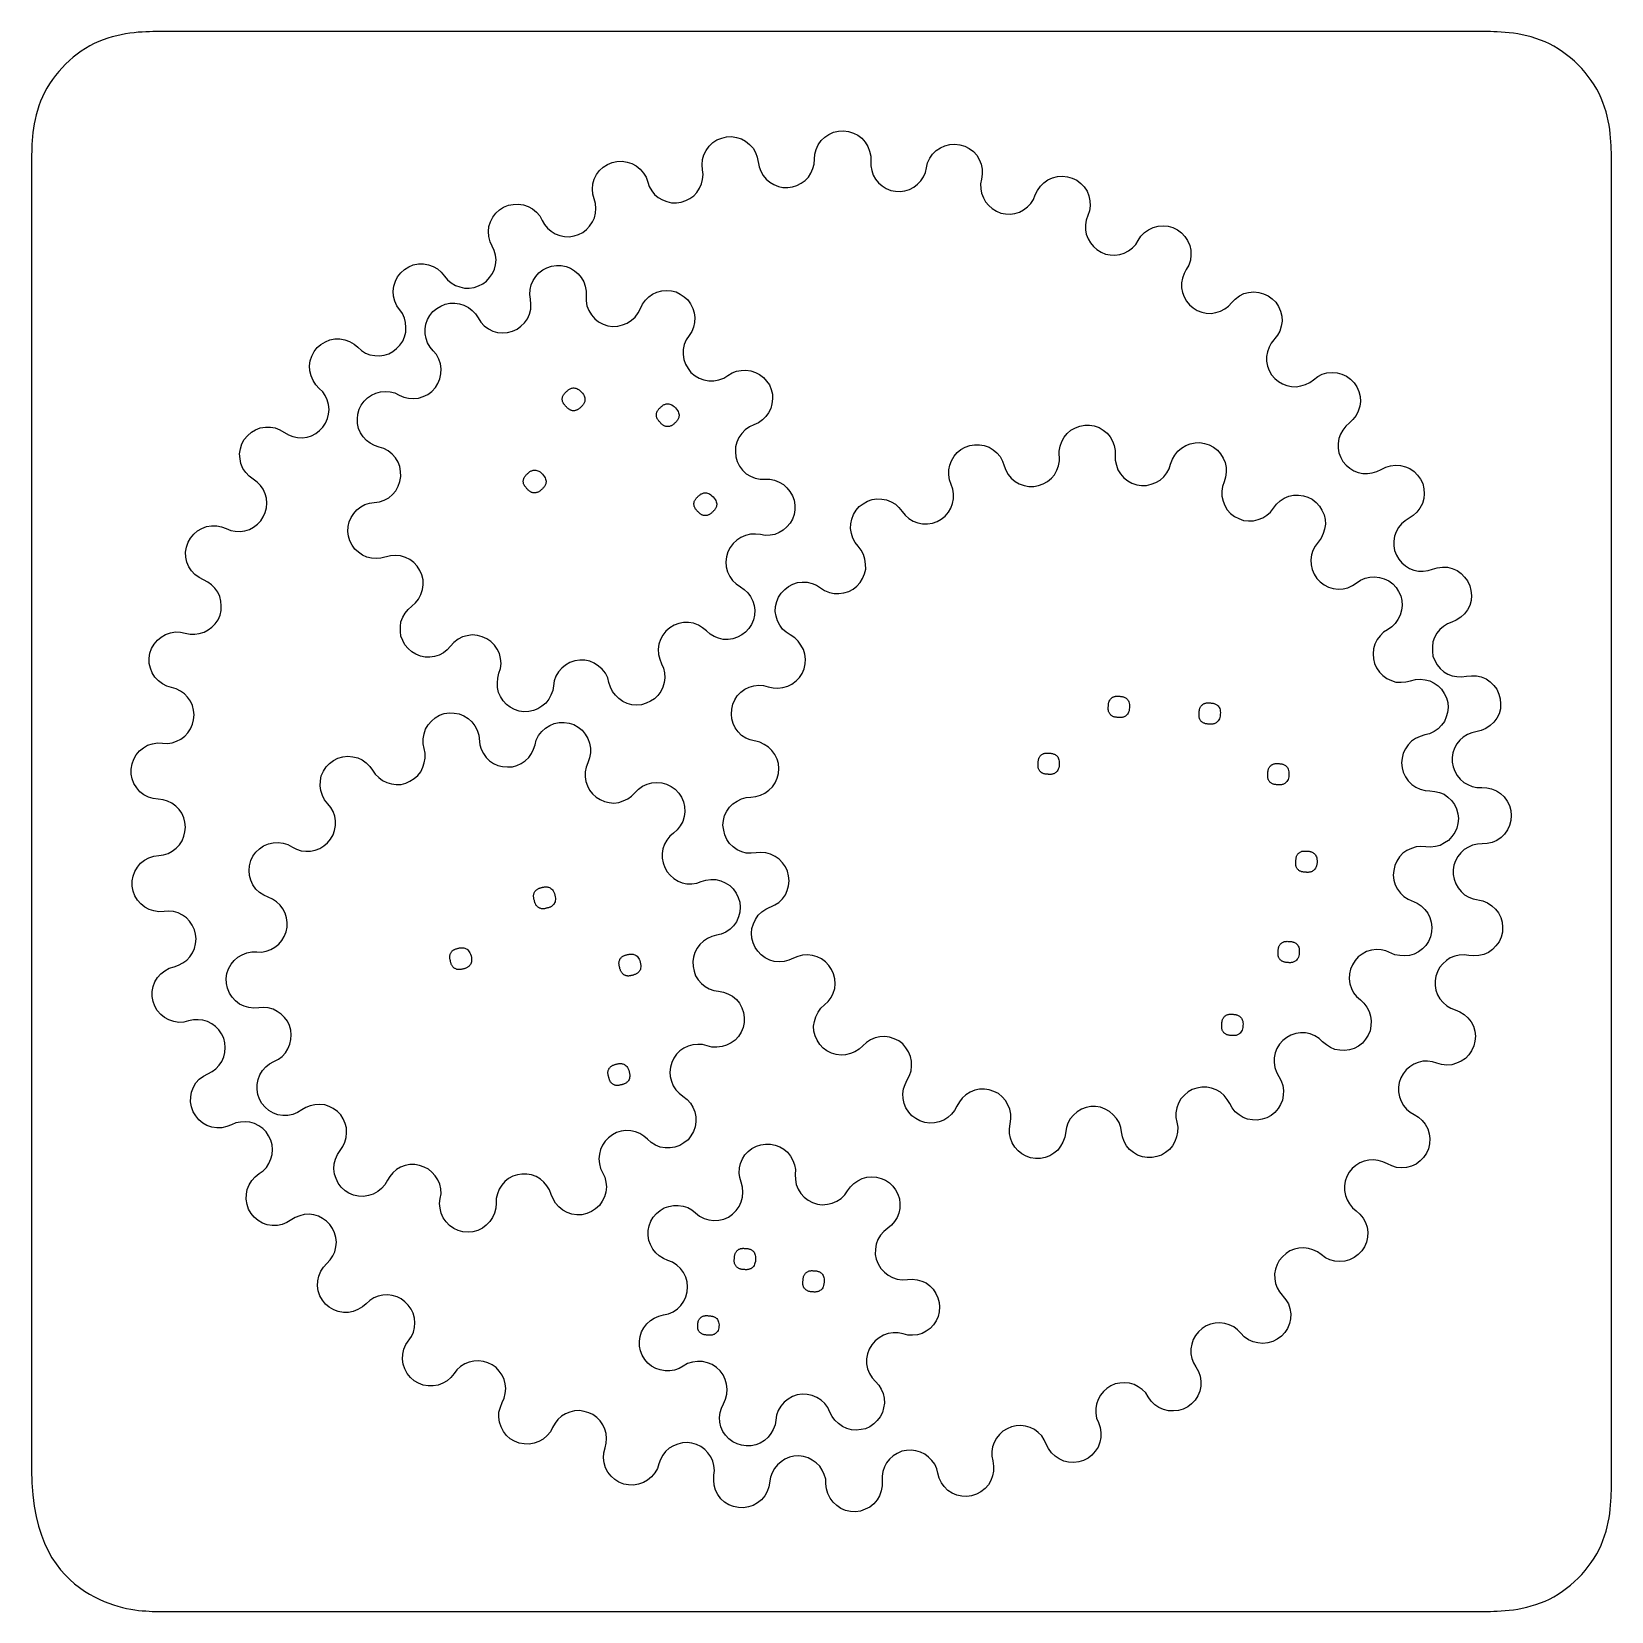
# Model space of a CAD drawing. Extents: x -11 to 213, y 11 to 234.
import ezdxf

# ---------------------------------------------------------------- set-up
doc = ezdxf.new("R2010")
doc.units = 0
doc.layers.get('0').update_dxf_attribs({"linetype": 'CONTINUOUS'})

msp = doc.modelspace()

# ---------------------------------------------------------------- linework, layer by layer
at = {"color": 7, "linetype": 'CONTINUOUS'}
for p, q in [((86.36, 218.69), (87.03, 218.93)), ((87.03, 218.93), (87.71, 219.1)), ((87.71, 219.1), (88.42, 219.14)), ((88.42, 219.14), (89.14, 219.03)), ((89.14, 219.03), (89.82, 218.84)), ((101.12, 218.58), (101.63, 219.06)), ((101.63, 219.06), (102.19, 219.46)), ((102.19, 219.46), (102.86, 219.75)), ((102.86, 219.75), (103.54, 219.91)), ((103.54, 219.91), (104.25, 219.96)), ((104.25, 219.96), (104.97, 219.88)), ((104.97, 219.88), (105.65, 219.65)), ((105.65, 219.65), (106.28, 219.34)), ((106.28, 219.34), (106.85, 218.91)), ((84.51, 216.56), (84.82, 217.2)), ((84.82, 217.2), (85.25, 217.8)), ((85.25, 217.8), (85.76, 218.29)), ((85.76, 218.29), (86.36, 218.69)), ((89.82, 218.84), (90.42, 218.48)), ((90.42, 218.48), (90.98, 218.05)), ((90.98, 218.05), (91.46, 217.5)), ((91.46, 217.5), (91.82, 216.91)), ((91.82, 216.91), (92.07, 216.23)), ((100.22, 216.66), (100.37, 217.34)), ((100.37, 217.34), (100.69, 217.98)), ((100.69, 217.98), (101.12, 218.58)), ((106.85, 218.91), (107.33, 218.35)), ((107.33, 218.35), (107.69, 217.76)), ((107.69, 217.76), (107.94, 217.09)), ((107.94, 217.09), (108.1, 216.37)), ((116.85, 216.65), (117.36, 217.17)), ((117.36, 217.17), (117.96, 217.57)), ((117.96, 217.57), (118.59, 217.86)), ((118.59, 217.86), (119.31, 218.02)), ((119.31, 218.02), (120.02, 218.07)), ((120.02, 218.07), (120.7, 217.99)), ((120.7, 217.99), (121.42, 217.8)), ((121.42, 217.8), (122.02, 217.45)), ((122.02, 217.45), (122.62, 217.02)), ((122.62, 217.02), (123.1, 216.5)), ((69.77, 214.33), (70.28, 214.81)), ((70.28, 214.81), (70.87, 215.21)), ((70.87, 215.21), (71.55, 215.5)), ((71.55, 215.5), (72.22, 215.62)), ((72.22, 215.62), (72.94, 215.67)), ((72.94, 215.67), (73.65, 215.55)), ((73.65, 215.55), (74.33, 215.32)), ((74.33, 215.32), (74.93, 215.01)), ((74.93, 215.01), (75.49, 214.54)), ((75.49, 214.54), (75.98, 213.98)), ((84.28, 215.17), (84.31, 215.89)), ((84.33, 214.45), (84.28, 215.17)), ((84.31, 215.89), (84.51, 216.56)), ((92.07, 216.23), (92.32, 214.88)), ((92.32, 214.88), (92.56, 214.25)), ((99.65, 213.99), (99.92, 214.63)), ((99.92, 214.63), (100.11, 215.27)), ((100.11, 215.27), (100.15, 215.94)), ((100.15, 215.94), (100.22, 216.66)), ((108.1, 216.37), (108.11, 215.02)), ((108.11, 215.02), (108.24, 214.34)), ((115.84, 214.09), (115.99, 214.73)), ((115.99, 214.73), (116.15, 215.45)), ((116.15, 215.45), (116.46, 216.09)), ((116.46, 216.09), (116.85, 216.65)), ((123.1, 216.5), (123.46, 215.91)), ((123.46, 215.91), (123.71, 215.23)), ((123.71, 215.23), (123.87, 214.56)), ((123.87, 214.56), (123.88, 213.84)), ((68.75, 211.73), (68.83, 212.45)), ((68.83, 212.45), (69.02, 213.13)), ((69.02, 213.13), (69.33, 213.77)), ((69.33, 213.77), (69.77, 214.33)), ((75.98, 213.98), (76.34, 213.39)), ((76.34, 213.39), (76.58, 212.71)), ((76.58, 212.71), (76.79, 212.08)), ((83.91, 211.86), (84.18, 212.46)), ((84.18, 212.46), (84.34, 213.1)), ((84.41, 213.78), (84.33, 214.45)), ((84.34, 213.1), (84.41, 213.78)), ((92.56, 214.25), (92.89, 213.65)), ((92.89, 213.65), (93.33, 213.14)), ((93.33, 213.14), (93.85, 212.71)), ((93.85, 212.71), (94.41, 212.35)), ((94.41, 212.35), (95.05, 212.08)), ((97.04, 212.02), (97.67, 212.22)), ((97.67, 212.22), (98.27, 212.55)), ((98.27, 212.55), (98.82, 212.95)), ((98.82, 212.95), (99.29, 213.43)), ((99.29, 213.43), (99.65, 213.99)), ((108.24, 214.34), (108.44, 213.71)), ((108.44, 213.71), (108.77, 213.11)), ((108.77, 213.11), (109.21, 212.6)), ((109.21, 212.6), (109.73, 212.17)), ((114.19, 212.01), (114.7, 212.41)), ((114.7, 212.41), (115.17, 212.89)), ((115.17, 212.89), (115.57, 213.45)), ((115.57, 213.45), (115.84, 214.09)), ((123.77, 213.13), (123.65, 212.45)), ((123.65, 212.45), (123.66, 211.77)), ((123.88, 213.84), (123.77, 213.13)), ((132.09, 212.12), (132.6, 212.61)), ((132.6, 212.61), (133.16, 213.01)), ((133.16, 213.01), (133.83, 213.33)), ((133.83, 213.33), (134.5, 213.5)), ((134.5, 213.5), (135.22, 213.54)), ((135.22, 213.54), (135.94, 213.47)), ((135.94, 213.47), (136.61, 213.28)), ((136.61, 213.28), (137.25, 212.97)), ((137.25, 212.97), (137.82, 212.53)), ((137.82, 212.53), (138.3, 212.02)), ((68.8, 211.02), (68.75, 211.73)), ((69, 210.34), (68.8, 211.02)), ((69.17, 209.67), (69, 210.34)), ((76.79, 212.08), (77.15, 211.49)), ((77.15, 211.49), (77.55, 210.97)), ((77.55, 210.97), (78.07, 210.54)), ((78.07, 210.54), (78.67, 210.19)), ((78.67, 210.19), (79.27, 209.95)), ((81.3, 209.89), (81.94, 210.1)), ((81.94, 210.1), (82.53, 210.38)), ((82.53, 210.38), (83.09, 210.78)), ((83.09, 210.78), (83.52, 211.26)), ((83.52, 211.26), (83.91, 211.86)), ((95.05, 212.08), (95.69, 211.97)), ((95.69, 211.97), (96.36, 211.93)), ((96.36, 211.93), (97.04, 212.02)), ((109.73, 212.17), (110.29, 211.81)), ((110.29, 211.81), (110.93, 211.54)), ((110.93, 211.54), (111.61, 211.43)), ((111.61, 211.43), (112.28, 211.39)), ((112.28, 211.39), (112.92, 211.48)), ((112.92, 211.48), (113.59, 211.68)), ((113.59, 211.68), (114.19, 212.01)), ((123.66, 211.77), (123.78, 211.14)), ((123.78, 211.14), (124.03, 210.5)), ((124.03, 210.5), (124.35, 209.91)), ((130.76, 209.69), (131.11, 210.25)), ((131.11, 210.25), (131.38, 210.89)), ((131.38, 210.89), (131.7, 211.52)), ((131.7, 211.52), (132.09, 212.12)), ((138.3, 212.02), (138.7, 211.43)), ((138.7, 211.43), (138.94, 210.75)), ((138.94, 210.75), (139.11, 210.08)), ((139.11, 210.08), (139.12, 209.36)), ((54.66, 207.75), (55.1, 208.31)), ((55.1, 208.31), (55.61, 208.79)), ((55.61, 208.79), (56.2, 209.15)), ((56.2, 209.15), (56.88, 209.44)), ((56.88, 209.44), (57.55, 209.56)), ((57.55, 209.56), (58.27, 209.61)), ((58.27, 209.61), (58.99, 209.5)), ((58.99, 209.5), (59.66, 209.26)), ((59.66, 209.26), (60.26, 208.91)), ((60.26, 208.91), (60.83, 208.44)), ((60.83, 208.44), (61.31, 207.93)), ((61.31, 207.93), (61.63, 207.29)), ((69.03, 207.68), (69.18, 208.31)), ((69.22, 208.99), (69.17, 209.67)), ((69.18, 208.31), (69.22, 208.99)), ((79.27, 209.95), (79.95, 209.8)), ((79.95, 209.8), (80.63, 209.77)), ((80.63, 209.77), (81.3, 209.89)), ((124.35, 209.91), (124.79, 209.4)), ((124.79, 209.4), (125.27, 208.96)), ((125.27, 208.96), (125.87, 208.61)), ((125.87, 208.61), (126.51, 208.34)), ((126.51, 208.34), (127.15, 208.22)), ((127.15, 208.22), (127.83, 208.19)), ((127.83, 208.19), (128.5, 208.27)), ((128.5, 208.27), (129.14, 208.48)), ((129.14, 208.48), (129.73, 208.8)), ((129.73, 208.8), (130.28, 209.2)), ((130.28, 209.2), (130.76, 209.69)), ((138.81, 207.97), (138.58, 207.33)), ((139.04, 208.64), (138.81, 207.97)), ((139.12, 209.36), (139.04, 208.64)), ((54.05, 205.71), (54.12, 206.43)), ((54.09, 205), (54.05, 205.71)), ((54.12, 206.43), (54.35, 207.11)), ((54.35, 207.11), (54.66, 207.75)), ((61.63, 207.29), (61.99, 206.7)), ((61.99, 206.7), (62.4, 206.19)), ((62.4, 206.19), (62.92, 205.75)), ((62.92, 205.75), (63.48, 205.4)), ((66.78, 205.31), (67.38, 205.59)), ((67.38, 205.59), (67.93, 206)), ((67.93, 206), (68.36, 206.48)), ((68.36, 206.48), (68.75, 207.08)), ((68.75, 207.08), (69.03, 207.68)), ((138.58, 207.33), (138.46, 206.65)), ((138.46, 206.65), (138.47, 205.97)), ((138.47, 205.97), (138.59, 205.34)), ((146.31, 205.05), (146.83, 205.57)), ((146.83, 205.57), (147.38, 205.97)), ((147.38, 205.97), (148.05, 206.3)), ((148.05, 206.3), (148.73, 206.46)), ((148.73, 206.46), (149.44, 206.51)), ((149.44, 206.51), (150.16, 206.47)), ((150.16, 206.47), (150.84, 206.28)), ((150.84, 206.28), (151.48, 205.97)), ((151.48, 205.97), (152.04, 205.54)), ((152.04, 205.54), (152.52, 205.02)), ((54.3, 204.28), (54.09, 205)), ((54.58, 203.65), (54.3, 204.28)), ((54.86, 203.06), (54.58, 203.65)), ((63.48, 205.4), (64.12, 205.17)), ((64.12, 205.17), (64.79, 205.01)), ((64.79, 205.01), (65.47, 204.98)), ((65.47, 204.98), (66.15, 205.1)), ((66.15, 205.1), (66.78, 205.31)), ((138.59, 205.34), (138.84, 204.7)), ((138.84, 204.7), (139.16, 204.11)), ((139.16, 204.11), (139.6, 203.6)), ((139.6, 203.6), (140.08, 203.16)), ((144.54, 203), (145.1, 203.41)), ((145.1, 203.41), (145.57, 203.89)), ((145.57, 203.89), (145.92, 204.45)), ((145.92, 204.45), (146.31, 205.05)), ((152.52, 205.02), (152.92, 204.43)), ((152.92, 204.43), (153.21, 203.76)), ((153.21, 203.76), (153.37, 203.08)), ((43.42, 201.01), (44.14, 201.13)), ((44.14, 201.13), (44.86, 201.14)), ((44.86, 201.14), (45.57, 201.03)), ((55.03, 202.38), (54.86, 203.06)), ((55.12, 201.71), (55.03, 202.38)), ((55.04, 201.03), (55.12, 201.71)), ((140.08, 203.16), (140.68, 202.81)), ((140.68, 202.81), (141.28, 202.54)), ((141.28, 202.54), (141.96, 202.42)), ((141.96, 202.42), (142.64, 202.39)), ((142.64, 202.39), (143.31, 202.48)), ((143.31, 202.48), (143.95, 202.68)), ((143.95, 202.68), (144.54, 203)), ((153.31, 201.65), (153.07, 200.97)), ((153.38, 202.36), (153.31, 201.65)), ((153.37, 203.08), (153.38, 202.36)), ((40.9, 198.68), (41.21, 199.32)), ((41.21, 199.32), (41.64, 199.88)), ((41.64, 199.88), (42.16, 200.36)), ((42.16, 200.36), (42.79, 200.72)), ((42.79, 200.72), (43.42, 201.01)), ((45.57, 201.03), (46.21, 200.79)), ((46.21, 200.79), (46.85, 200.44)), ((46.85, 200.44), (47.37, 199.97)), ((47.37, 199.97), (47.85, 199.41)), ((47.85, 199.41), (48.26, 198.9)), ((48.26, 198.9), (48.78, 198.47)), ((53.79, 198.71), (54.22, 199.23)), ((54.22, 199.23), (54.61, 199.79)), ((54.61, 199.79), (54.89, 200.39)), ((54.89, 200.39), (55.04, 201.03)), ((60.35, 198.81), (60.73, 199.37)), ((60.73, 199.37), (61.18, 199.88)), ((61.18, 199.88), (61.72, 200.3)), ((61.72, 200.3), (62.32, 200.61)), ((62.32, 200.61), (62.97, 200.83)), ((62.97, 200.83), (63.65, 200.91)), ((63.65, 200.91), (64.32, 200.91)), ((64.32, 200.91), (65.02, 200.79)), ((65.02, 200.79), (65.65, 200.53)), ((65.65, 200.53), (66.24, 200.17)), ((66.24, 200.17), (66.75, 199.72)), ((66.75, 199.72), (67.16, 199.22)), ((67.16, 199.22), (67.53, 198.6)), ((152.18, 199.13), (152.06, 198.45)), ((152.41, 199.77), (152.18, 199.13)), ((152.72, 200.33), (152.41, 199.77)), ((153.07, 200.97), (152.72, 200.33)), ((40.59, 197.28), (40.67, 198)), ((40.64, 196.57), (40.59, 197.28)), ((40.67, 198), (40.9, 198.68)), ((48.78, 198.47), (49.38, 198.11)), ((49.38, 198.11), (49.98, 197.88)), ((49.98, 197.88), (50.65, 197.73)), ((50.65, 197.73), (51.33, 197.69)), ((51.33, 197.69), (52.01, 197.82)), ((52.01, 197.82), (52.64, 198.02)), ((52.64, 198.02), (53.24, 198.31)), ((53.24, 198.31), (53.79, 198.71)), ((59.92, 196.82), (59.95, 197.51)), ((60, 196.15), (59.92, 196.82)), ((59.95, 197.51), (60.1, 198.18)), ((60.1, 198.18), (60.35, 198.81)), ((67.53, 198.6), (67.72, 197.98)), ((67.72, 197.98), (67.86, 197.29)), ((67.86, 197.29), (67.86, 196.62)), ((67.86, 196.62), (67.88, 195.91)), ((76.71, 196.49), (77.27, 196.88)), ((77.27, 196.88), (77.88, 197.16)), ((77.88, 197.16), (78.56, 197.34)), ((78.56, 197.34), (79.25, 197.39)), ((79.25, 197.39), (79.91, 197.33)), ((79.91, 197.33), (80.57, 197.19)), ((80.57, 197.19), (81.18, 196.88)), ((81.18, 196.88), (81.74, 196.51)), ((152.06, 198.45), (152.07, 197.78)), ((152.07, 197.78), (152.19, 197.1)), ((152.19, 197.1), (152.44, 196.47)), ((159.64, 196.17), (160.23, 196.61)), ((160.23, 196.61), (160.87, 196.94)), ((160.87, 196.94), (161.54, 197.1)), ((161.54, 197.1), (162.26, 197.19)), ((162.26, 197.19), (162.97, 197.12)), ((162.97, 197.12), (163.65, 196.92)), ((163.65, 196.92), (164.29, 196.61)), ((164.29, 196.61), (164.89, 196.22)), ((40.8, 195.89), (40.64, 196.57)), ((41.09, 195.22), (40.8, 195.89)), ((41.89, 194.11), (41.09, 195.22)), ((45.77, 193.86), (46.2, 194.41)), ((46.2, 194.41), (46.74, 194.83)), ((46.74, 194.83), (47.32, 195.18)), ((47.32, 195.18), (47.94, 195.46)), ((47.94, 195.46), (48.59, 195.59)), ((48.59, 195.59), (49.3, 195.6)), ((49.3, 195.6), (49.95, 195.5)), ((49.95, 195.5), (50.59, 195.3)), ((50.59, 195.3), (51.21, 194.99)), ((51.21, 194.99), (51.75, 194.56)), ((51.75, 194.56), (52.22, 194.09)), ((59.86, 194.04), (60.02, 194.76)), ((60.06, 195.45), (60, 196.15)), ((60.02, 194.76), (60.06, 195.45)), ((67.88, 195.91), (67.98, 195.2)), ((67.98, 195.2), (68.23, 194.56)), ((68.23, 194.56), (68.6, 193.95)), ((75.21, 194.21), (75.55, 194.84)), ((75.55, 194.84), (75.81, 195.47)), ((75.81, 195.47), (76.24, 196.02)), ((76.24, 196.02), (76.71, 196.49)), ((81.74, 196.51), (82.25, 196.06)), ((82.25, 196.06), (82.64, 195.49)), ((82.64, 195.49), (82.94, 194.84)), ((82.94, 194.84), (83.13, 194.23)), ((152.44, 196.47), (152.76, 195.87)), ((152.76, 195.87), (153.2, 195.36)), ((153.2, 195.36), (153.72, 194.93)), ((153.72, 194.93), (154.28, 194.57)), ((154.28, 194.57), (154.92, 194.34)), ((156.91, 194.28), (157.55, 194.48)), ((157.55, 194.48), (158.18, 194.77)), ((158.18, 194.77), (158.69, 195.17)), ((158.69, 195.17), (159.17, 195.69)), ((159.17, 195.69), (159.64, 196.17)), ((164.89, 196.22), (165.37, 195.71)), ((165.37, 195.71), (165.78, 195.11)), ((165.78, 195.11), (166.06, 194.44)), ((166.06, 194.44), (166.23, 193.76)), ((42.18, 193.48), (41.89, 194.11)), ((42.34, 192.84), (42.18, 193.48)), ((42.39, 192.17), (42.34, 192.84)), ((42.35, 191.49), (42.39, 192.17)), ((45.1, 191.98), (45.21, 192.62)), ((45.21, 192.62), (45.44, 193.29)), ((45.44, 193.29), (45.77, 193.86)), ((52.22, 194.09), (52.58, 193.51)), ((52.58, 193.51), (52.98, 192.92)), ((52.98, 192.92), (53.44, 192.39)), ((53.44, 192.39), (54.04, 191.94)), ((58.09, 191.93), (58.65, 192.32)), ((58.65, 192.32), (59.16, 192.81)), ((59.16, 192.81), (59.57, 193.39)), ((59.57, 193.39), (59.86, 194.04)), ((68.6, 193.95), (69.08, 193.39)), ((69.08, 193.39), (69.62, 192.96)), ((69.62, 192.96), (70.25, 192.62)), ((70.25, 192.62), (70.95, 192.4)), ((70.95, 192.4), (71.63, 192.31)), ((71.63, 192.31), (72.34, 192.33)), ((72.34, 192.33), (73.01, 192.51)), ((73.01, 192.51), (73.68, 192.77)), ((73.68, 192.77), (74.28, 193.18)), ((74.28, 193.18), (74.8, 193.63)), ((74.8, 193.63), (75.21, 194.21)), ((83.04, 192.19), (82.79, 191.57)), ((83.18, 192.86), (83.04, 192.19)), ((83.13, 194.23), (83.22, 193.55)), ((83.22, 193.55), (83.18, 192.86)), ((154.92, 194.34), (155.56, 194.19)), ((155.56, 194.19), (156.24, 194.15)), ((156.24, 194.15), (156.91, 194.28)), ((166.16, 192.33), (165.97, 191.65)), ((166.27, 193.05), (166.16, 192.33)), ((166.23, 193.76), (166.27, 193.05)), ((30.35, 189.75), (30.99, 190.12)), ((30.99, 190.12), (31.62, 190.4)), ((31.62, 190.4), (32.34, 190.53)), ((32.34, 190.53), (33.05, 190.53)), ((33.05, 190.53), (33.73, 190.42)), ((33.73, 190.42), (34.41, 190.15)), ((34.41, 190.15), (35.05, 189.79)), ((41.53, 189.65), (41.93, 190.21)), ((41.93, 190.21), (42.2, 190.81)), ((42.2, 190.81), (42.35, 191.49)), ((45.12, 191.27), (45.1, 191.98)), ((45.24, 190.61), (45.12, 191.27)), ((45.45, 189.96), (45.24, 190.61)), ((45.8, 189.38), (45.45, 189.96)), ((54.04, 191.94), (54.65, 191.64)), ((54.65, 191.64), (55.33, 191.46)), ((55.33, 191.46), (56.04, 191.39)), ((56.04, 191.39), (56.74, 191.44)), ((56.74, 191.44), (57.44, 191.63)), ((57.44, 191.63), (58.09, 191.93)), ((82.02, 190.39), (81.73, 189.74)), ((82.41, 191), (82.02, 190.39)), ((82.79, 191.57), (82.41, 191)), ((164.75, 189.93), (164.44, 189.37)), ((165.61, 191.05), (164.75, 189.93)), ((165.97, 191.65), (165.61, 191.05)), ((28.82, 187.43), (29.06, 188.11)), ((29.06, 188.11), (29.41, 188.75)), ((29.41, 188.75), (29.84, 189.31)), ((29.84, 189.31), (30.35, 189.75)), ((35.05, 189.79), (35.57, 189.36)), ((35.57, 189.36), (36.09, 188.89)), ((36.09, 188.89), (36.65, 188.53)), ((36.65, 188.53), (37.29, 188.3)), ((37.29, 188.3), (37.97, 188.19)), ((37.97, 188.19), (38.64, 188.15)), ((38.64, 188.15), (39.28, 188.24)), ((39.28, 188.24), (39.95, 188.44)), ((39.95, 188.44), (40.55, 188.77)), ((40.55, 188.77), (41.06, 189.17)), ((41.06, 189.17), (41.53, 189.65)), ((46.23, 188.84), (45.8, 189.38)), ((46.68, 188.32), (46.23, 188.84)), ((47.02, 187.68), (46.68, 188.32)), ((47.25, 186.99), (47.02, 187.68)), ((81.6, 189.04), (81.57, 188.35)), ((81.57, 188.35), (81.67, 187.64)), ((81.73, 189.74), (81.6, 189.04)), ((164.2, 188.73), (164.09, 188.06)), ((164.09, 188.06), (164.09, 187.38)), ((164.44, 189.37), (164.2, 188.73)), ((28.75, 186.71), (28.82, 187.43)), ((28.79, 186), (28.75, 186.71)), ((28.96, 185.32), (28.79, 186)), ((47.19, 184.89), (47.32, 185.59)), ((47.34, 186.32), (47.25, 186.99)), ((47.32, 185.59), (47.34, 186.32)), ((81.67, 187.64), (81.9, 186.95)), ((81.9, 186.95), (82.27, 186.34)), ((82.27, 186.34), (82.69, 185.8)), ((82.69, 185.8), (83.26, 185.33)), ((87.88, 185.35), (88.5, 185.72)), ((88.5, 185.72), (89.13, 185.97)), ((89.13, 185.97), (89.79, 186.09)), ((89.79, 186.09), (90.45, 186.12)), ((90.45, 186.12), (91.13, 186.03)), ((91.13, 186.03), (91.79, 185.8)), ((91.79, 185.8), (92.4, 185.5)), ((92.4, 185.5), (92.93, 185.1)), ((164.09, 187.38), (164.22, 186.7)), ((164.22, 186.7), (164.46, 186.07)), ((164.46, 186.07), (164.79, 185.47)), ((164.79, 185.47), (165.23, 184.96)), ((171.31, 185.21), (171.95, 185.54)), ((171.95, 185.54), (172.62, 185.74)), ((172.62, 185.74), (173.34, 185.79)), ((173.34, 185.79), (174.05, 185.76)), ((174.05, 185.76), (174.73, 185.56)), ((174.73, 185.56), (175.37, 185.25)), ((29.24, 184.65), (28.96, 185.32)), ((29.65, 184.06), (29.24, 184.65)), ((30.13, 183.54), (29.65, 184.06)), ((30.61, 183.07), (30.13, 183.54)), ((46.06, 183.12), (46.55, 183.65)), ((46.55, 183.65), (46.91, 184.25)), ((46.91, 184.25), (47.19, 184.89)), ((83.26, 185.33), (83.85, 184.97)), ((83.85, 184.97), (84.52, 184.74)), ((84.52, 184.74), (85.21, 184.61)), ((85.21, 184.61), (85.93, 184.63)), ((85.93, 184.63), (86.64, 184.73)), ((86.64, 184.73), (87.31, 185)), ((87.31, 185), (87.88, 185.35)), ((92.93, 185.1), (93.38, 184.58)), ((93.38, 184.58), (93.77, 184.02)), ((93.77, 184.02), (94.02, 183.38)), ((94.02, 183.38), (94.2, 182.71)), ((165.23, 184.96), (165.75, 184.53)), ((165.75, 184.53), (166.31, 184.18)), ((166.31, 184.18), (166.95, 183.94)), ((166.95, 183.94), (167.59, 183.79)), ((167.59, 183.79), (168.26, 183.75)), ((168.26, 183.75), (168.94, 183.88)), ((168.94, 183.88), (169.57, 184.08)), ((169.57, 184.08), (170.21, 184.37)), ((170.21, 184.37), (170.72, 184.77)), ((170.72, 184.77), (171.31, 185.21)), ((175.37, 185.25), (175.97, 184.86)), ((175.97, 184.86), (176.45, 184.34)), ((176.45, 184.34), (176.86, 183.75)), ((176.86, 183.75), (177.14, 183.12)), ((30.97, 182.52), (30.61, 183.07)), ((31.26, 181.92), (30.97, 182.52)), ((31.42, 181.25), (31.26, 181.92)), ((31.51, 180.57), (31.42, 181.25)), ((35.75, 180.58), (36.05, 181.19)), ((36.05, 181.19), (36.48, 181.74)), ((36.48, 181.74), (36.95, 182.21)), ((36.95, 182.21), (37.51, 182.6)), ((37.51, 182.6), (38.13, 182.88)), ((38.13, 182.88), (38.8, 183.05)), ((38.8, 183.05), (39.49, 183.11)), ((39.49, 183.11), (40.15, 183.05)), ((40.15, 183.05), (40.82, 182.91)), ((40.82, 182.91), (41.43, 182.6)), ((41.43, 182.6), (42.08, 182.31)), ((42.08, 182.31), (42.76, 182.14)), ((42.76, 182.14), (43.45, 182.1)), ((43.45, 182.1), (44.18, 182.17)), ((44.18, 182.17), (44.83, 182.38)), ((44.83, 182.38), (45.48, 182.68)), ((45.48, 182.68), (46.06, 183.12)), ((94.14, 181.37), (93.96, 180.69)), ((94.23, 182.05), (94.14, 181.37)), ((94.2, 182.71), (94.23, 182.05)), ((177.28, 181.01), (177.05, 180.33)), ((177.14, 183.12), (177.31, 182.4)), ((177.35, 181.69), (177.28, 181.01)), ((177.31, 182.4), (177.35, 181.69)), ((31.01, 178.62), (31.28, 179.26)), ((31.28, 179.26), (31.43, 179.9)), ((31.43, 179.9), (31.51, 180.57)), ((35.51, 179.24), (35.57, 179.9)), ((35.54, 178.58), (35.51, 179.24)), ((35.57, 179.9), (35.75, 180.58)), ((92.79, 179.08), (92.23, 178.69)), ((93.26, 179.55), (92.79, 179.08)), ((93.65, 180.08), (93.26, 179.55)), ((93.96, 180.69), (93.65, 180.08)), ((176.3, 179.13), (175.79, 178.65)), ((176.73, 179.69), (176.3, 179.13)), ((177.05, 180.33), (176.73, 179.69)), ((19.53, 176.29), (19.96, 176.85)), ((19.96, 176.85), (20.52, 177.33)), ((20.52, 177.33), (21.11, 177.7)), ((21.11, 177.7), (21.78, 177.94)), ((21.78, 177.94), (22.5, 178.07)), ((22.5, 178.07), (23.21, 178.07)), ((23.21, 178.07), (23.89, 177.96)), ((23.89, 177.96), (24.57, 177.69)), ((24.57, 177.69), (25.77, 176.98)), ((25.77, 176.98), (26.41, 176.75)), ((26.41, 176.75), (27.05, 176.59)), ((27.05, 176.59), (27.72, 176.56)), ((27.72, 176.56), (28.4, 176.65)), ((28.4, 176.65), (29.03, 176.85)), ((29.03, 176.85), (29.63, 177.17)), ((29.63, 177.17), (30.18, 177.58)), ((30.18, 177.58), (30.65, 178.06)), ((30.65, 178.06), (31.01, 178.62)), ((35.69, 177.89), (35.54, 178.58)), ((35.97, 177.27), (35.69, 177.89)), ((36.32, 176.7), (35.97, 177.27)), ((36.81, 176.19), (36.32, 176.7)), ((89.46, 176.6), (89.18, 175.95)), ((89.88, 177.18), (89.46, 176.6)), ((90.36, 177.7), (89.88, 177.18)), ((90.96, 178.11), (90.36, 177.7)), ((91.57, 178.39), (90.96, 178.11)), ((92.23, 178.69), (91.57, 178.39)), ((135.14, 176.04), (135.48, 176.63)), ((135.48, 176.63), (135.89, 177.18)), ((135.89, 177.18), (136.42, 177.61)), ((136.42, 177.61), (137.04, 177.95)), ((137.04, 177.95), (137.66, 178.2)), ((137.66, 178.2), (138.37, 178.33)), ((138.37, 178.33), (139.06, 178.34)), ((139.06, 178.34), (139.71, 178.23)), ((139.71, 178.23), (140.39, 177.99)), ((140.39, 177.99), (140.98, 177.65)), ((140.98, 177.65), (141.52, 177.2)), ((141.52, 177.2), (141.96, 176.71)), ((141.96, 176.71), (142.3, 176.09)), ((174.53, 177.09), (174.29, 176.45)), ((174.84, 177.65), (174.53, 177.09)), ((175.27, 178.21), (174.84, 177.65)), ((175.79, 178.65), (175.27, 178.21)), ((18.87, 174.3), (18.98, 175.01)), ((18.92, 173.58), (18.87, 174.3)), ((18.98, 175.01), (19.18, 175.69)), ((19.18, 175.69), (19.53, 176.29)), ((37.34, 175.79), (36.81, 176.19)), ((37.92, 175.47), (37.34, 175.79)), ((38.58, 175.24), (37.92, 175.47)), ((39.26, 175.06), (38.58, 175.24)), ((39.89, 174.72), (39.26, 175.06)), ((40.45, 174.25), (39.89, 174.72)), ((40.91, 173.73), (40.45, 174.25)), ((89, 175.27), (88.96, 174.57)), ((88.96, 174.57), (89.03, 173.85)), ((89.18, 175.95), (89, 175.27)), ((119.88, 173.95), (120.31, 174.46)), ((120.31, 174.46), (120.86, 174.92)), ((120.86, 174.92), (121.46, 175.22)), ((121.46, 175.22), (122.12, 175.46)), ((122.12, 175.46), (122.78, 175.57)), ((122.78, 175.57), (123.47, 175.57)), ((123.47, 175.57), (124.16, 175.45)), ((124.16, 175.45), (124.83, 175.21)), ((124.83, 175.21), (125.42, 174.87)), ((125.42, 174.87), (125.96, 174.42)), ((125.96, 174.42), (126.39, 173.89)), ((134.77, 174.68), (134.89, 175.36)), ((134.78, 173.29), (134.77, 174.68)), ((134.89, 175.36), (135.14, 176.04)), ((142.3, 176.09), (142.55, 175.46)), ((142.55, 175.46), (142.68, 174.76)), ((142.68, 174.76), (142.69, 173.37)), ((151.1, 174.1), (151.51, 174.66)), ((151.51, 174.66), (152.04, 175.08)), ((152.04, 175.08), (152.64, 175.47)), ((152.64, 175.47), (153.26, 175.72)), ((153.26, 175.72), (153.97, 175.85)), ((153.97, 175.85), (154.63, 175.88)), ((154.63, 175.88), (155.31, 175.76)), ((155.31, 175.76), (155.96, 175.56)), ((155.96, 175.56), (156.59, 175.21)), ((156.59, 175.21), (157.15, 174.8)), ((157.15, 174.8), (157.57, 174.27)), ((157.57, 174.27), (157.93, 173.68)), ((174.29, 176.45), (174.18, 175.77)), ((174.18, 175.77), (174.19, 175.09)), ((174.19, 175.09), (174.31, 174.42)), ((174.31, 174.42), (174.56, 173.78)), ((19.04, 172.9), (18.92, 173.58)), ((19.33, 172.23), (19.04, 172.9)), ((19.73, 171.64), (19.33, 172.23)), ((41.28, 173.11), (40.91, 173.73)), ((41.53, 172.48), (41.28, 173.11)), ((41.63, 171.77), (41.53, 172.48)), ((89.03, 173.85), (89.24, 173.19)), ((89.24, 173.19), (89.54, 172.54)), ((89.54, 172.54), (89.98, 171.97)), ((119.14, 172.02), (119.29, 172.69)), ((119.14, 171.32), (119.14, 172.02)), ((119.29, 172.69), (119.52, 173.32)), ((119.52, 173.32), (119.88, 173.95)), ((126.39, 173.89), (126.73, 173.27)), ((126.73, 173.27), (126.96, 172.61)), ((126.96, 172.61), (127.21, 171.98)), ((134.43, 171.97), (134.66, 172.6)), ((134.66, 172.6), (134.78, 173.29)), ((142.69, 173.37), (142.84, 172.7)), ((142.84, 172.7), (143.07, 172.03)), ((143.07, 172.03), (143.43, 171.45)), ((149.98, 171.59), (150.32, 172.18)), ((150.32, 172.18), (150.51, 172.83)), ((150.51, 172.83), (150.76, 173.51)), ((150.76, 173.51), (151.1, 174.1)), ((157.93, 173.68), (158.22, 173.04)), ((158.22, 173.04), (158.36, 172.37)), ((158.36, 172.37), (158.37, 171.68)), ((174.56, 173.78), (174.88, 173.19)), ((174.88, 173.19), (175.32, 172.68)), ((175.32, 172.68), (175.84, 172.24)), ((175.84, 172.24), (176.4, 171.89)), ((179.67, 171.8), (180.3, 172.08)), ((180.3, 172.08), (180.93, 172.41)), ((180.93, 172.41), (181.61, 172.61)), ((181.61, 172.61), (182.32, 172.7)), ((182.32, 172.7), (183, 172.66)), ((183, 172.66), (183.72, 172.47)), ((183.72, 172.47), (184.36, 172.2)), ((184.36, 172.2), (184.96, 171.77)), ((20.21, 171.12), (19.73, 171.64)), ((20.77, 170.69), (20.21, 171.12)), ((21.33, 170.3), (20.77, 170.69)), ((21.81, 169.82), (21.33, 170.3)), ((22.18, 169.27), (21.81, 169.82)), ((41.29, 169.7), (41.53, 170.36)), ((41.53, 170.36), (41.65, 171.06)), ((41.65, 171.06), (41.63, 171.77)), ((89.98, 171.97), (90.51, 171.48)), ((90.51, 171.48), (91.11, 171.12)), ((91.11, 171.12), (91.76, 170.83)), ((91.76, 170.83), (92.45, 170.71)), ((92.45, 170.71), (93.18, 170.69)), ((93.18, 170.69), (93.86, 170.69)), ((93.86, 170.69), (94.52, 170.54)), ((94.52, 170.54), (95.15, 170.29)), ((95.15, 170.29), (95.75, 169.93)), ((95.75, 169.93), (96.26, 169.48)), ((119.24, 170.63), (119.14, 171.32)), ((119.71, 169.31), (119.24, 170.63)), ((127.21, 171.98), (127.56, 171.36)), ((127.56, 171.36), (127.98, 170.83)), ((127.98, 170.83), (128.52, 170.38)), ((128.52, 170.38), (129.11, 170.04)), ((129.11, 170.04), (129.79, 169.8)), ((129.79, 169.8), (130.47, 169.68)), ((131.17, 169.69), (131.82, 169.8)), ((131.82, 169.8), (132.48, 170.03)), ((132.48, 170.03), (133.1, 170.37)), ((133.1, 170.37), (133.65, 170.83)), ((133.65, 170.83), (134.08, 171.34)), ((134.08, 171.34), (134.43, 171.97)), ((143.43, 171.45), (143.89, 170.91)), ((143.89, 170.91), (144.45, 170.49)), ((144.45, 170.49), (145.04, 170.15)), ((145.04, 170.15), (145.71, 169.91)), ((145.71, 169.91), (146.4, 169.79)), ((146.4, 169.79), (147.11, 169.83)), ((147.11, 169.83), (147.78, 169.98)), ((147.78, 169.98), (148.44, 170.21)), ((148.44, 170.21), (149.03, 170.57)), ((149.03, 170.57), (149.53, 171.05)), ((149.53, 171.05), (149.98, 171.59)), ((158.06, 170.34), (157.85, 169.65)), ((158.25, 170.99), (158.06, 170.34)), ((158.37, 171.68), (158.25, 170.99)), ((176.4, 171.89), (177.04, 171.66)), ((177.04, 171.66), (177.68, 171.5)), ((177.68, 171.5), (178.36, 171.51)), ((178.36, 171.51), (179.03, 171.6)), ((179.03, 171.6), (179.67, 171.8)), ((184.96, 171.77), (185.44, 171.29)), ((185.44, 171.29), (185.84, 170.7)), ((185.84, 170.7), (186.17, 170.07)), ((186.17, 170.07), (186.33, 169.35)), ((22.46, 168.64), (22.18, 169.27)), ((22.67, 168), (22.46, 168.64)), ((22.71, 167.33), (22.67, 168)), ((38.62, 167.51), (39.31, 167.74)), ((39.31, 167.74), (39.94, 168.08)), ((39.94, 168.08), (40.47, 168.54)), ((40.47, 168.54), (40.95, 169.06)), ((40.95, 169.06), (41.29, 169.7)), ((96.26, 169.48), (96.66, 168.97)), ((96.66, 168.97), (97.03, 168.36)), ((97.03, 168.36), (97.28, 167.73)), ((97.28, 167.73), (97.36, 167.05)), ((107.05, 167.23), (107.64, 167.59)), ((107.64, 167.59), (108.3, 167.83)), ((108.3, 167.83), (108.99, 167.92)), ((108.99, 167.92), (109.67, 167.89)), ((109.67, 167.89), (110.35, 167.77)), ((110.35, 167.77), (111.01, 167.49)), ((119.69, 167.24), (119.81, 167.92)), ((119.82, 168.65), (119.71, 169.31)), ((119.81, 167.92), (119.82, 168.65)), ((130.47, 169.68), (131.17, 169.69)), ((157.85, 169.65), (157.75, 169)), ((157.75, 169), (157.75, 168.31)), ((157.75, 168.31), (157.92, 167.59)), ((157.92, 167.59), (158.17, 166.96)), ((165.48, 167.17), (165.99, 167.64)), ((165.99, 167.64), (166.57, 168)), ((166.57, 168), (167.22, 168.28)), ((167.22, 168.28), (167.89, 168.43)), ((167.89, 168.43), (168.58, 168.44)), ((168.58, 168.44), (169.28, 168.35)), ((169.28, 168.35), (169.93, 168.16)), ((169.93, 168.16), (170.54, 167.86)), ((170.54, 167.86), (171.08, 167.41)), ((186.3, 167.96), (186.11, 167.24)), ((186.38, 168.64), (186.3, 167.96)), ((186.33, 169.35), (186.38, 168.64)), ((21.86, 164.81), (22.21, 165.37)), ((22.21, 165.37), (22.48, 166.01)), ((22.48, 166.01), (22.68, 166.65)), ((22.68, 166.65), (22.71, 167.33)), ((34.62, 165.3), (35, 165.86)), ((35, 165.86), (35.45, 166.37)), ((35.45, 166.37), (35.99, 166.79)), ((35.99, 166.79), (36.59, 167.11)), ((36.59, 167.11), (37.24, 167.32)), ((37.24, 167.32), (37.91, 167.41)), ((37.91, 167.41), (38.62, 167.51)), ((97.27, 165.7), (97.02, 165.07)), ((97.36, 166.37), (97.27, 165.7)), ((97.36, 167.05), (97.36, 166.37)), ((105.44, 165.07), (105.67, 165.71)), ((105.67, 165.71), (106.06, 166.32)), ((106.06, 166.32), (106.49, 166.83)), ((106.49, 166.83), (107.05, 167.23)), ((111.01, 167.49), (111.6, 167.15)), ((111.6, 167.15), (112.1, 166.68)), ((112.1, 166.68), (112.56, 166.14)), ((112.56, 166.14), (112.98, 165.61)), ((112.98, 165.61), (113.51, 165.12)), ((118.06, 165.04), (118.64, 165.48)), ((118.64, 165.48), (119.09, 166.03)), ((119.09, 166.03), (119.42, 166.62)), ((119.42, 166.62), (119.69, 167.24)), ((158.17, 166.96), (158.53, 166.38)), ((158.53, 166.38), (159, 165.87)), ((159, 165.87), (159.55, 165.42)), ((159.55, 165.42), (160.15, 165.12)), ((163.53, 165.23), (164.13, 165.62)), ((164.13, 165.62), (164.62, 166.06)), ((164.62, 166.06), (165.07, 166.61)), ((165.07, 166.61), (165.48, 167.17)), ((171.08, 167.41), (171.56, 166.9)), ((171.56, 166.9), (171.91, 166.32)), ((171.91, 166.32), (172.2, 165.68)), ((172.2, 165.68), (172.35, 165.01)), ((184.81, 165.56), (184.22, 165.2)), ((185.33, 166.04), (184.81, 165.56)), ((185.76, 166.6), (185.33, 166.04)), ((186.11, 167.24), (185.76, 166.6)), ((12.37, 162.94), (12.92, 163.42)), ((12.92, 163.42), (13.51, 163.74)), ((13.51, 163.74), (14.19, 163.99)), ((14.19, 163.99), (14.9, 164.12)), ((14.9, 164.12), (15.62, 164.12)), ((15.62, 164.12), (16.3, 163.97)), ((16.3, 163.97), (16.97, 163.74)), ((16.97, 163.74), (17.61, 163.46)), ((17.61, 163.46), (18.25, 163.35)), ((18.25, 163.35), (18.93, 163.31)), ((18.93, 163.31), (19.6, 163.4)), ((19.6, 163.4), (20.24, 163.6)), ((20.24, 163.6), (20.83, 163.93)), ((20.83, 163.93), (21.38, 164.33)), ((21.38, 164.33), (21.86, 164.81)), ((34.18, 163.31), (34.22, 164.01)), ((34.27, 162.64), (34.18, 163.31)), ((34.22, 164.01), (34.37, 164.67)), ((34.37, 164.67), (34.62, 165.3)), ((95.16, 163.14), (94.53, 162.89)), ((95.74, 163.49), (95.16, 163.14)), ((96.26, 163.95), (95.74, 163.49)), ((96.7, 164.49), (96.26, 163.95)), ((97.02, 165.07), (96.7, 164.49)), ((105.25, 163.72), (105.28, 164.4)), ((105.38, 163.02), (105.25, 163.72)), ((105.28, 164.4), (105.44, 165.07)), ((113.51, 165.12), (114.1, 164.78)), ((114.1, 164.78), (114.77, 164.54)), ((114.77, 164.54), (115.44, 164.38)), ((115.44, 164.38), (116.14, 164.39)), ((116.14, 164.39), (116.82, 164.48)), ((116.82, 164.48), (117.49, 164.72)), ((117.49, 164.72), (118.06, 165.04)), ((160.15, 165.12), (160.83, 164.87)), ((160.83, 164.87), (161.52, 164.79)), ((161.52, 164.79), (162.24, 164.83)), ((162.24, 164.83), (162.9, 164.98)), ((162.9, 164.98), (163.53, 165.23)), ((172.29, 163.65), (172.09, 163)), ((172.41, 164.33), (172.29, 163.65)), ((172.35, 165.01), (172.41, 164.33)), ((182.41, 163.27), (182.17, 162.63)), ((182.72, 163.87), (182.41, 163.27)), ((183.15, 164.39), (182.72, 163.87)), ((183.67, 164.83), (183.15, 164.39)), ((184.22, 165.2), (183.67, 164.83)), ((11.23, 160.38), (11.35, 161.1)), ((11.35, 161.1), (11.58, 161.78)), ((11.58, 161.78), (11.93, 162.38)), ((11.93, 162.38), (12.37, 162.94)), ((34.45, 161.97), (34.27, 162.64)), ((34.76, 161.37), (34.45, 161.97)), ((35.15, 160.81), (34.76, 161.37)), ((88.22, 161.03), (87.91, 160.42)), ((88.63, 161.61), (88.22, 161.03)), ((89.15, 162.07), (88.63, 161.61)), ((89.75, 162.47), (89.15, 162.07)), ((90.42, 162.74), (89.75, 162.47)), ((91.09, 162.91), (90.42, 162.74)), ((91.8, 162.93), (91.09, 162.91)), ((92.52, 162.86), (91.8, 162.93)), ((93.18, 162.72), (92.52, 162.86)), ((93.87, 162.77), (93.18, 162.72)), ((94.53, 162.89), (93.87, 162.77)), ((105.58, 162.37), (105.38, 163.02)), ((105.92, 161.75), (105.58, 162.37)), ((106.34, 161.22), (105.92, 161.75)), ((106.75, 160.66), (106.34, 161.22)), ((170.95, 161.23), (170.61, 160.64)), ((171.78, 162.35), (170.95, 161.23)), ((172.09, 163), (171.78, 162.35)), ((182.17, 162.63), (182.06, 161.95)), ((182.06, 161.95), (182.07, 161.28)), ((182.07, 161.28), (182.19, 160.6)), ((11.28, 159.67), (11.23, 160.38)), ((11.41, 158.99), (11.28, 159.67)), ((11.69, 158.32), (11.41, 158.99)), ((35.66, 160.36), (35.15, 160.81)), ((36.22, 159.98), (35.66, 160.36)), ((36.83, 159.68), (36.22, 159.98)), ((37.5, 159.53), (36.83, 159.68)), ((38.16, 159.48), (37.5, 159.53)), ((38.85, 159.53), (38.16, 159.48)), ((40.19, 159.88), (38.85, 159.53)), ((40.89, 159.93), (40.19, 159.88)), ((41.6, 159.86), (40.89, 159.93)), ((42.3, 159.65), (41.6, 159.86)), ((42.91, 159.34), (42.3, 159.65)), ((43.49, 158.93), (42.91, 159.34)), ((43.98, 158.42), (43.49, 158.93)), ((87.7, 159.72), (87.63, 159.01)), ((87.63, 159.01), (87.68, 158.31)), ((87.91, 160.42), (87.7, 159.72)), ((107.09, 160.03), (106.75, 160.66)), ((107.29, 159.39), (107.09, 160.03)), ((107.38, 158.7), (107.29, 159.39)), ((107.39, 158), (107.38, 158.7)), ((170.42, 159.99), (170.34, 159.29)), ((170.34, 159.29), (170.38, 158.58)), ((170.61, 160.64), (170.42, 159.99)), ((182.19, 160.6), (182.44, 159.97)), ((182.44, 159.97), (182.76, 159.41)), ((182.76, 159.41), (183.2, 158.86)), ((183.2, 158.86), (183.72, 158.43)), ((12.05, 157.72), (11.69, 158.32)), ((12.53, 157.21), (12.05, 157.72)), ((13.14, 156.78), (12.53, 157.21)), ((13.77, 156.47), (13.14, 156.78)), ((14.37, 156.15), (13.77, 156.47)), ((44.35, 157.81), (43.98, 158.42)), ((44.65, 157.16), (44.35, 157.81)), ((44.8, 156.47), (44.65, 157.16)), ((44.81, 155.76), (44.8, 156.47)), ((87.68, 158.31), (87.87, 157.61)), ((87.87, 157.61), (88.17, 156.95)), ((88.17, 156.95), (88.56, 156.39)), ((88.56, 156.39), (89.09, 155.91)), ((106.61, 156.09), (106.95, 156.68)), ((106.95, 156.68), (107.23, 157.33)), ((107.23, 157.33), (107.39, 158)), ((170.38, 158.58), (170.53, 157.91)), ((170.53, 157.91), (170.81, 157.27)), ((170.81, 157.27), (171.17, 156.68)), ((171.17, 156.68), (171.64, 156.18)), ((176.77, 156.02), (177.37, 156.41)), ((177.37, 156.41), (178.01, 156.7)), ((178.01, 156.7), (178.68, 156.85)), ((178.68, 156.85), (179.35, 156.9)), ((179.35, 156.9), (180.05, 156.82)), ((180.05, 156.82), (180.71, 156.63)), ((180.71, 156.63), (181.35, 156.31)), ((183.72, 158.43), (184.28, 158.07)), ((184.28, 158.07), (184.92, 157.84)), ((184.92, 157.84), (185.56, 157.69)), ((185.56, 157.69), (186.23, 157.69)), ((186.23, 157.69), (186.91, 157.78)), ((186.91, 157.78), (187.54, 157.98)), ((187.54, 157.98), (188.22, 158.19)), ((188.22, 158.19), (188.94, 158.27)), ((188.94, 158.27), (189.65, 158.24)), ((189.65, 158.24), (190.33, 158.05)), ((190.33, 158.05), (191.01, 157.77)), ((191.01, 157.77), (191.61, 157.38)), ((191.61, 157.38), (192.09, 156.87)), ((192.09, 156.87), (192.49, 156.32)), ((14.89, 155.76), (14.37, 156.15)), ((15.38, 155.29), (14.89, 155.76)), ((15.78, 154.73), (15.38, 155.29)), ((16.06, 154.1), (15.78, 154.73)), ((44.17, 153.75), (44.51, 154.38)), ((44.51, 154.38), (44.72, 155.08)), ((44.72, 155.08), (44.81, 155.76)), ((89.09, 155.91), (89.67, 155.5)), ((89.67, 155.5), (90.23, 155.12)), ((90.23, 155.12), (90.72, 154.61)), ((90.72, 154.61), (91.12, 154.11)), ((95.08, 154.01), (95.46, 154.58)), ((95.46, 154.58), (95.94, 155.11)), ((95.94, 155.11), (96.47, 155.54)), ((96.47, 155.54), (97.07, 155.84)), ((97.07, 155.84), (97.74, 156.07)), ((97.74, 156.07), (98.41, 156.13)), ((98.41, 156.13), (99.11, 156.14)), ((99.11, 156.14), (99.81, 155.97)), ((99.81, 155.97), (100.43, 155.7)), ((100.43, 155.7), (101.58, 154.95)), ((101.58, 154.95), (102.26, 154.7)), ((102.26, 154.7), (102.93, 154.55)), ((102.93, 154.55), (103.6, 154.52)), ((103.6, 154.52), (104.29, 154.61)), ((104.29, 154.61), (104.99, 154.83)), ((104.99, 154.83), (105.6, 155.13)), ((105.6, 155.13), (106.14, 155.59)), ((106.14, 155.59), (106.61, 156.09)), ((171.64, 156.18), (172.2, 155.77)), ((172.2, 155.77), (172.85, 155.45)), ((172.85, 155.45), (173.5, 155.25)), ((173.5, 155.25), (174.2, 155.17)), ((174.2, 155.17), (174.91, 155.21)), ((174.91, 155.21), (175.58, 155.36)), ((175.58, 155.36), (176.22, 155.65)), ((176.22, 155.65), (176.77, 156.02)), ((181.35, 156.31), (181.91, 155.9)), ((181.91, 155.9), (182.39, 155.39)), ((182.39, 155.39), (182.74, 154.81)), ((182.74, 154.81), (183.05, 154.2)), ((183.05, 154.2), (183.19, 153.53)), ((192.49, 156.32), (192.82, 155.64)), ((192.82, 155.64), (192.98, 154.97)), ((192.98, 154.97), (193.07, 154.25)), ((193.07, 154.25), (193, 153.53)), ((16.23, 153.46), (16.06, 154.1)), ((16.09, 151.47), (16.24, 152.11)), ((16.27, 152.79), (16.23, 153.46)), ((16.24, 152.11), (16.27, 152.79)), ((42.26, 151.74), (42.69, 152.29)), ((42.69, 152.29), (43.73, 153.2)), ((43.73, 153.2), (44.17, 153.75)), ((91.12, 154.11), (91.42, 153.45)), ((91.42, 153.45), (91.62, 152.84)), ((91.62, 152.84), (91.7, 152.16)), ((91.7, 152.16), (91.67, 151.47)), ((94.61, 152), (94.66, 152.72)), ((94.71, 151.31), (94.61, 152)), ((94.66, 152.72), (94.81, 153.39)), ((94.81, 153.39), (95.08, 154.01)), ((183.17, 152.16), (182.96, 151.47)), ((183.23, 152.82), (183.17, 152.16)), ((183.19, 153.53), (183.23, 152.82)), ((192.49, 152.22), (192.06, 151.66)), ((192.8, 152.86), (192.49, 152.22)), ((193, 153.53), (192.8, 152.86)), ((14.43, 149.39), (14.95, 149.79)), ((14.95, 149.79), (15.42, 150.27)), ((15.42, 150.27), (15.81, 150.83)), ((15.81, 150.83), (16.09, 151.47)), ((41.59, 149.86), (41.68, 150.54)), ((41.59, 149.18), (41.59, 149.86)), ((41.68, 150.54), (41.93, 151.17)), ((41.93, 151.17), (42.26, 151.74)), ((80.31, 150.04), (79.7, 149.67)), ((80.95, 150.28), (80.31, 150.04)), ((81.64, 150.43), (80.95, 150.28)), ((82.35, 150.44), (81.64, 150.43)), ((83.05, 150.32), (82.35, 150.44)), ((83.73, 150.05), (83.05, 150.32)), ((84.32, 149.69), (83.73, 150.05)), ((84.87, 149.26), (84.32, 149.69)), ((91.24, 150.16), (90.86, 149.6)), ((91.52, 150.81), (91.24, 150.16)), ((91.67, 151.47), (91.52, 150.81)), ((94.9, 150.67), (94.71, 151.31)), ((95.24, 150.04), (94.9, 150.67)), ((95.65, 149.48), (95.24, 150.04)), ((181.77, 149.81), (181.17, 149.42)), ((182.24, 150.3), (181.77, 149.81)), ((182.66, 150.86), (182.24, 150.3)), ((182.96, 151.47), (182.66, 150.86)), ((189.09, 149.88), (188.57, 149.44)), ((189.64, 150.24), (189.09, 149.88)), ((190.28, 150.49), (189.64, 150.24)), ((190.91, 150.77), (190.28, 150.49)), ((191.54, 151.17), (190.91, 150.77)), ((192.06, 151.66), (191.54, 151.17)), ((6.77, 147.37), (7.24, 147.94)), ((7.24, 147.94), (7.76, 148.38)), ((7.76, 148.38), (8.39, 148.74)), ((8.39, 148.74), (9.07, 148.99)), ((9.07, 148.99), (9.78, 149.11)), ((9.78, 149.11), (10.5, 149.08)), ((10.5, 149.08), (11.18, 148.92)), ((11.18, 148.92), (11.85, 148.81)), ((11.85, 148.81), (12.53, 148.78)), ((12.53, 148.78), (13.16, 148.86)), ((13.16, 148.86), (13.84, 149.07)), ((13.84, 149.07), (14.43, 149.39)), ((41.68, 148.51), (41.59, 149.18)), ((41.92, 147.87), (41.68, 148.51)), ((42.24, 147.28), (41.92, 147.87)), ((49.17, 147.62), (48.69, 147.09)), ((49.75, 148.06), (49.17, 147.62)), ((50.38, 148.4), (49.75, 148.06)), ((51.05, 148.57), (50.38, 148.4)), ((51.76, 148.68), (51.05, 148.57)), ((52.48, 148.61), (51.76, 148.68)), ((53.16, 148.43), (52.48, 148.61)), ((53.8, 148.14), (53.16, 148.43)), ((54.38, 147.73), (53.8, 148.14)), ((54.91, 147.24), (54.38, 147.73)), ((78.37, 148.02), (78.13, 147.35)), ((78.71, 148.65), (78.37, 148.02)), ((79.14, 149.19), (78.71, 148.65)), ((79.7, 149.67), (79.14, 149.19)), ((85.38, 148.81), (84.87, 149.26)), ((85.97, 148.45), (85.38, 148.81)), ((86.6, 148.2), (85.97, 148.45)), ((87.26, 148.05), (86.6, 148.2)), ((87.94, 148.05), (87.26, 148.05)), ((88.61, 148.14), (87.94, 148.05)), ((89.27, 148.35), (88.61, 148.14)), ((89.87, 148.67), (89.27, 148.35)), ((90.41, 149.09), (89.87, 148.67)), ((90.86, 149.6), (90.41, 149.09)), ((96.16, 149.05), (95.65, 149.48)), ((96.73, 148.67), (96.16, 149.05)), ((97.35, 148.28), (96.73, 148.67)), ((97.84, 147.81), (97.35, 148.28)), ((98.24, 147.25), (97.84, 147.81)), ((179.71, 148.01), (179.39, 147.37)), ((180.12, 148.57), (179.71, 148.01)), ((180.62, 149.05), (180.12, 148.57)), ((181.17, 149.42), (180.62, 149.05)), ((187.6, 147.68), (187.52, 147)), ((187.83, 148.32), (187.6, 147.68)), ((188.14, 148.92), (187.83, 148.32)), ((188.57, 149.44), (188.14, 148.92)), ((6.07, 145.38), (6.19, 146.1)), ((6.08, 144.66), (6.07, 145.38)), ((6.19, 146.1), (6.42, 146.77)), ((6.42, 146.77), (6.77, 147.37)), ((42.7, 146.75), (42.24, 147.28)), ((43.21, 146.3), (42.7, 146.75)), ((43.8, 145.94), (43.21, 146.3)), ((44.43, 145.69), (43.8, 145.94)), ((45.09, 145.55), (44.43, 145.69)), ((45.77, 145.55), (45.09, 145.55)), ((46.44, 145.63), (45.77, 145.55)), ((47.1, 145.84), (46.44, 145.63)), ((47.69, 146.16), (47.1, 145.84)), ((48.23, 146.58), (47.69, 146.16)), ((48.69, 147.09), (48.23, 146.58)), ((55.3, 146.68), (54.91, 147.24)), ((55.6, 146.03), (55.3, 146.68)), ((55.77, 145.36), (55.6, 146.03)), ((55.85, 144.63), (55.77, 145.36)), ((78.13, 147.35), (78.04, 146.67)), ((78.04, 146.67), (78.08, 145.93)), ((78.08, 145.93), (78.26, 145.26)), ((78.26, 145.26), (78.52, 144.59)), ((98.58, 146.62), (98.24, 147.25)), ((98.78, 145.98), (98.58, 146.62)), ((98.86, 145.25), (98.78, 145.98)), ((98.83, 144.57), (98.86, 145.25)), ((179.19, 146.72), (179.15, 146)), ((179.15, 146), (179.19, 145.29)), ((179.39, 147.37), (179.19, 146.72)), ((179.19, 145.29), (179.35, 144.66)), ((187.52, 147), (187.53, 146.33)), ((187.53, 146.33), (187.61, 145.69)), ((187.61, 145.69), (187.86, 145.06)), ((6.24, 143.99), (6.08, 144.66)), ((6.49, 143.31), (6.24, 143.99)), ((6.89, 142.72), (6.49, 143.31)), ((55.36, 142.57), (55.54, 143.25)), ((55.54, 143.25), (55.77, 143.92)), ((55.77, 143.92), (55.85, 144.63)), ((63.95, 143.44), (63.59, 142.84)), ((64.42, 144), (63.95, 143.44)), ((64.96, 144.42), (64.42, 144)), ((65.58, 144.79), (64.96, 144.42)), ((66.27, 145.02), (65.58, 144.79)), ((66.98, 145.13), (66.27, 145.02)), ((67.67, 145.09), (66.98, 145.13)), ((68.37, 144.96), (67.67, 145.09)), ((69.01, 144.68), (68.37, 144.96)), ((69.63, 144.28), (69.01, 144.68)), ((70.14, 143.83), (69.63, 144.28)), ((70.58, 143.26), (70.14, 143.83)), ((70.91, 142.62), (70.58, 143.26)), ((78.52, 144.59), (78.8, 143.97)), ((78.8, 143.97), (78.92, 143.31)), ((78.92, 143.31), (78.98, 142.62)), ((98.02, 142.67), (98.39, 143.24)), ((98.39, 143.24), (98.68, 143.9)), ((98.68, 143.9), (98.83, 144.57)), ((179.35, 144.66), (179.64, 144.02)), ((179.64, 144.02), (180.03, 143.42)), ((180.03, 143.42), (180.52, 142.95)), ((187.86, 145.06), (188.18, 144.46)), ((188.18, 144.46), (188.62, 143.95)), ((188.62, 143.95), (189.14, 143.47)), ((189.14, 143.47), (189.7, 143.12)), ((189.7, 143.12), (190.34, 142.89)), ((7.37, 142.21), (6.89, 142.72)), ((7.94, 141.77), (7.37, 142.21)), ((8.57, 141.42), (7.94, 141.77)), ((9.25, 141.23), (8.57, 141.42)), ((9.89, 141.04), (9.25, 141.23)), ((10.49, 140.72), (9.89, 141.04)), ((55.31, 141.91), (55.36, 142.57)), ((55.34, 141.25), (55.31, 141.91)), ((55.48, 140.56), (55.34, 141.25)), ((63.15, 140.8), (62.89, 140.17)), ((63.24, 141.48), (63.15, 140.8)), ((63.36, 142.18), (63.24, 141.48)), ((63.59, 142.84), (63.36, 142.18)), ((71.09, 141.95), (70.91, 142.62)), ((71.3, 141.3), (71.09, 141.95)), ((71.58, 140.68), (71.3, 141.3)), ((78.69, 141.3), (78.42, 140.7)), ((78.89, 141.94), (78.69, 141.3)), ((78.98, 142.62), (78.89, 141.94)), ((89.73, 140.59), (90.29, 141)), ((90.29, 141), (90.9, 141.3)), ((90.9, 141.3), (91.58, 141.49)), ((91.58, 141.49), (92.27, 141.58)), ((92.27, 141.58), (92.94, 141.51)), ((92.94, 141.51), (93.6, 141.36)), ((93.6, 141.36), (94.31, 141.18)), ((94.31, 141.18), (94.99, 141.15)), ((94.99, 141.15), (95.68, 141.25)), ((95.68, 141.25), (96.36, 141.43)), ((96.36, 141.43), (96.97, 141.73)), ((96.97, 141.73), (97.55, 142.18)), ((97.55, 142.18), (98.02, 142.67)), ((180.52, 142.95), (181.08, 142.53)), ((181.08, 142.53), (181.73, 142.22)), ((181.73, 142.22), (182.38, 142.02)), ((182.38, 142.02), (183.1, 141.98)), ((183.1, 141.98), (183.77, 142.03)), ((183.77, 142.03), (184.44, 142.18)), ((184.44, 142.18), (185.12, 142.37)), ((185.12, 142.37), (185.8, 142.42)), ((185.8, 142.42), (186.5, 142.34)), ((186.5, 142.34), (187.16, 142.18)), ((187.16, 142.18), (187.77, 141.88)), ((187.77, 141.88), (188.33, 141.47)), ((188.33, 141.47), (188.82, 141)), ((188.82, 141), (189.21, 140.4)), ((190.34, 142.89), (190.98, 142.78)), ((190.98, 142.78), (191.66, 142.74)), ((191.66, 142.74), (192.33, 142.83)), ((192.33, 142.83), (193.05, 142.91)), ((193.05, 142.91), (193.76, 142.88)), ((193.76, 142.88), (194.44, 142.73)), ((194.44, 142.73), (195.12, 142.45)), ((195.12, 142.45), (195.68, 142.06)), ((195.68, 142.06), (196.2, 141.55)), ((196.2, 141.55), (196.65, 140.99)), ((196.65, 140.99), (196.93, 140.32)), ((11.05, 140.33), (10.49, 140.72)), ((11.49, 139.86), (11.05, 140.33)), ((11.9, 139.3), (11.49, 139.86)), ((12.18, 138.71), (11.9, 139.3)), ((12.34, 138.03), (12.18, 138.71)), ((55.76, 139.95), (55.48, 140.56)), ((56.11, 139.37), (55.76, 139.95)), ((56.61, 138.86), (56.11, 139.37)), ((57.13, 138.47), (56.61, 138.86)), ((61.61, 138.59), (61.04, 138.24)), ((62.14, 139.05), (61.61, 138.59)), ((62.57, 139.59), (62.14, 139.05)), ((62.89, 140.17), (62.57, 139.59)), ((72.01, 140.14), (71.58, 140.68)), ((72.48, 139.67), (72.01, 140.14)), ((73.06, 139.26), (72.48, 139.67)), ((73.65, 138.99), (73.06, 139.26)), ((74.33, 138.81), (73.65, 138.99)), ((74.99, 138.75), (74.33, 138.81)), ((75.69, 138.8), (74.99, 138.75)), ((76.34, 139.02), (75.69, 138.8)), ((76.96, 139.3), (76.34, 139.02)), ((77.53, 139.65), (76.96, 139.3)), ((78, 140.12), (77.53, 139.65)), ((78.42, 140.7), (78, 140.12)), ((88.45, 138.2), (88.6, 138.87)), ((88.6, 138.87), (88.87, 139.49)), ((88.87, 139.49), (89.24, 140.06)), ((89.24, 140.06), (89.73, 140.59)), ((189.21, 140.4), (189.52, 139.79)), ((189.52, 139.79), (189.7, 139.11)), ((189.7, 139.11), (189.76, 138.43)), ((196.93, 140.32), (197.13, 139.65)), ((197.13, 139.65), (197.18, 138.93)), ((197.18, 138.93), (197.15, 138.21)), ((12.2, 136.04), (12.36, 136.68)), ((12.43, 137.36), (12.34, 138.03)), ((12.36, 136.68), (12.43, 137.36)), ((45.52, 135.96), (45.99, 136.5)), ((45.99, 136.5), (46.52, 136.94)), ((46.52, 136.94), (47.12, 137.32)), ((47.12, 137.32), (47.8, 137.55)), ((47.8, 137.55), (48.52, 137.64)), ((48.52, 137.64), (49.22, 137.63)), ((49.22, 137.63), (49.92, 137.5)), ((49.92, 137.5), (50.58, 137.23)), ((50.58, 137.23), (51.18, 136.86)), ((51.18, 136.86), (51.69, 136.39)), ((51.69, 136.39), (52.14, 135.81)), ((57.71, 138.14), (57.13, 138.47)), ((58.37, 137.91), (57.71, 138.14)), ((59.05, 137.82), (58.37, 137.91)), ((59.74, 137.87), (59.05, 137.82)), ((60.4, 137.99), (59.74, 137.87)), ((61.04, 138.24), (60.4, 137.99)), ((63.34, 136.15), (64.04, 136.31)), ((64.04, 136.31), (64.74, 136.3)), ((64.74, 136.3), (65.47, 136.22)), ((88.4, 137.48), (88.45, 138.2)), ((88.46, 136.81), (88.4, 137.48)), ((88.66, 136.16), (88.46, 136.81)), ((189.22, 136.46), (188.8, 135.9)), ((189.48, 137.08), (189.22, 136.46)), ((189.68, 137.73), (189.48, 137.08)), ((189.76, 138.43), (189.68, 137.73)), ((196.21, 136.34), (195.7, 135.85)), ((196.64, 136.9), (196.21, 136.34)), ((196.95, 137.54), (196.64, 136.9)), ((197.15, 138.21), (196.95, 137.54)), ((10.55, 133.96), (11.1, 134.36)), ((11.1, 134.36), (11.54, 134.84)), ((11.54, 134.84), (11.93, 135.4)), ((11.93, 135.4), (12.2, 136.04)), ((44.8, 133.97), (44.94, 134.67)), ((44.94, 134.67), (45.16, 135.35)), ((45.16, 135.35), (45.52, 135.96)), ((52.14, 135.81), (52.44, 135.2)), ((52.44, 135.2), (52.67, 134.52)), ((52.67, 134.52), (52.82, 133.15)), ((60.82, 133.82), (61.13, 134.45)), ((61.13, 134.45), (61.59, 135.03)), ((61.59, 135.03), (62.11, 135.51)), ((62.11, 135.51), (62.71, 135.89)), ((62.71, 135.89), (63.34, 136.15)), ((65.47, 136.22), (66.11, 135.99)), ((66.11, 135.99), (66.75, 135.64)), ((66.75, 135.64), (67.29, 135.21)), ((67.29, 135.21), (67.74, 134.64)), ((67.74, 134.64), (68.12, 134.04)), ((68.12, 134.04), (68.35, 133.36)), ((88.94, 135.52), (88.66, 136.16)), ((89.37, 134.99), (88.94, 135.52)), ((89.84, 134.48), (89.37, 134.99)), ((90.45, 134.09), (89.84, 134.48)), ((91.08, 133.83), (90.45, 134.09)), ((185.15, 134.04), (184.59, 133.64)), ((185.8, 134.33), (185.15, 134.04)), ((186.44, 134.53), (185.8, 134.33)), ((187.13, 134.71), (186.44, 134.53)), ((187.77, 135), (187.13, 134.71)), ((188.33, 135.41), (187.77, 135)), ((188.8, 135.9), (188.33, 135.41)), ((191.89, 134.23), (191.42, 133.79)), ((192.48, 134.59), (191.89, 134.23)), ((193.08, 134.84), (192.48, 134.59)), ((194.43, 135.17), (193.08, 134.84)), ((195.1, 135.45), (194.43, 135.17)), ((195.7, 135.85), (195.1, 135.45)), ((4.24, 131.72), (4.72, 132.28)), ((4.72, 132.28), (5.27, 132.72)), ((5.27, 132.72), (5.86, 133.08)), ((5.86, 133.08), (6.54, 133.29)), ((6.54, 133.29), (7.25, 133.41)), ((7.25, 133.41), (7.97, 133.38)), ((7.97, 133.38), (8.65, 133.35)), ((8.65, 133.35), (9.32, 133.43)), ((9.32, 133.43), (9.96, 133.64)), ((9.96, 133.64), (10.55, 133.96)), ((44.84, 133.28), (44.8, 133.97)), ((44.95, 132.6), (44.84, 133.28)), ((45.09, 131.94), (44.95, 132.6)), ((45.09, 131.24), (45.09, 131.94)), ((52.82, 133.15), (53.04, 132.51)), ((53.04, 132.51), (53.34, 131.9)), ((53.34, 131.9), (53.74, 131.35)), ((59.74, 131.36), (60.13, 131.89)), ((60.13, 131.89), (60.44, 132.51)), ((60.44, 132.51), (60.64, 133.15)), ((60.64, 133.15), (60.82, 133.82)), ((68.35, 133.36), (68.46, 132.69)), ((68.49, 132), (68.36, 131.3)), ((68.46, 132.69), (68.49, 132)), ((92.41, 133.51), (91.08, 133.83)), ((93.06, 133.19), (92.41, 133.51)), ((93.63, 132.82), (93.06, 133.19)), ((94.12, 132.35), (93.63, 132.82)), ((94.53, 131.79), (94.12, 132.35)), ((183.41, 131.98), (183.23, 131.27)), ((183.71, 132.58), (183.41, 131.98)), ((184.08, 133.16), (183.71, 132.58)), ((184.59, 133.64), (184.08, 133.16)), ((190.44, 132.03), (190.32, 131.35)), ((190.67, 132.67), (190.44, 132.03)), ((190.98, 133.27), (190.67, 132.67)), ((191.42, 133.79), (190.98, 133.27)), ((3.54, 129.72), (3.66, 130.44)), ((3.55, 129), (3.54, 129.72)), ((3.66, 130.44), (3.89, 131.12)), ((3.89, 131.12), (4.24, 131.72)), ((30.71, 129.42), (31.08, 130.02)), ((31.08, 130.02), (31.56, 130.52)), ((31.56, 130.52), (32.14, 130.94)), ((32.14, 130.94), (32.76, 131.24)), ((32.76, 131.24), (33.45, 131.44)), ((33.45, 131.44), (34.17, 131.52)), ((34.17, 131.52), (34.85, 131.46)), ((34.85, 131.46), (35.56, 131.29)), ((35.56, 131.29), (36.17, 131.01)), ((36.17, 131.01), (36.75, 130.6)), ((36.75, 130.6), (37.27, 130.08)), ((37.27, 130.08), (37.67, 129.54)), ((44.47, 129.33), (44.79, 129.96)), ((44.79, 129.96), (44.98, 130.59)), ((44.98, 130.59), (45.09, 131.24)), ((53.74, 131.35), (54.21, 130.86)), ((54.21, 130.86), (54.78, 130.48)), ((54.78, 130.48), (55.39, 130.21)), ((55.39, 130.21), (56.05, 130.06)), ((56.05, 130.06), (56.73, 130.01)), ((56.73, 130.01), (57.43, 130.04)), ((57.43, 130.04), (58.08, 130.23)), ((58.08, 130.23), (58.67, 130.48)), ((58.67, 130.48), (59.25, 130.89)), ((59.25, 130.89), (59.74, 131.36)), ((67.86, 130), (67.72, 129.34)), ((68.1, 130.6), (67.86, 130)), ((68.36, 131.3), (68.1, 130.6)), ((94.86, 131.13), (94.53, 131.79)), ((95.05, 130.48), (94.86, 131.13)), ((95.1, 129.77), (95.05, 130.48)), ((95.07, 129.09), (95.1, 129.77)), ((183.23, 131.27), (183.17, 130.61)), ((183.17, 130.61), (183.25, 129.88)), ((183.25, 129.88), (183.41, 129.25)), ((190.32, 131.35), (190.33, 130.67)), ((190.33, 130.67), (190.45, 130.04)), ((190.45, 130.04), (190.7, 129.4)), ((3.68, 128.33), (3.55, 129)), ((3.92, 127.65), (3.68, 128.33)), ((4.32, 127.06), (3.92, 127.65)), ((30.23, 127.33), (30.28, 128.05)), ((30.34, 126.66), (30.23, 127.33)), ((30.28, 128.05), (30.41, 128.75)), ((30.41, 128.75), (30.71, 129.42)), ((37.67, 129.54), (38.04, 128.98)), ((38.04, 128.98), (38.54, 128.5)), ((38.54, 128.5), (39.08, 128.08)), ((39.08, 128.08), (39.7, 127.8)), ((39.7, 127.8), (40.33, 127.61)), ((40.33, 127.61), (41.02, 127.51)), ((41.02, 127.51), (41.71, 127.55)), ((41.71, 127.55), (42.36, 127.73)), ((42.36, 127.73), (42.95, 127.98)), ((42.95, 127.98), (43.55, 128.36)), ((43.55, 128.36), (44.05, 128.79)), ((44.05, 128.79), (44.47, 129.33)), ((67.72, 129.34), (67.72, 128.63)), ((67.72, 128.63), (67.82, 127.96)), ((67.82, 127.96), (68.05, 127.32)), ((75.84, 127.27), (76.5, 127.58)), ((76.5, 127.58), (77.15, 127.76)), ((77.15, 127.76), (77.88, 127.81)), ((77.88, 127.81), (78.56, 127.75)), ((78.56, 127.75), (79.23, 127.57)), ((79.23, 127.57), (79.9, 127.26)), ((94.21, 127.2), (94.59, 127.78)), ((94.59, 127.78), (94.87, 128.44)), ((94.87, 128.44), (95.07, 129.09)), ((183.41, 129.25), (183.73, 128.59)), ((183.73, 128.59), (184.1, 128.05)), ((184.1, 128.05), (184.62, 127.52)), ((184.62, 127.52), (185.19, 127.15)), ((190.7, 129.4), (191.02, 128.81)), ((191.02, 128.81), (191.46, 128.3)), ((191.46, 128.3), (191.95, 127.82)), ((191.95, 127.82), (192.55, 127.51)), ((192.55, 127.51), (193.14, 127.24)), ((4.77, 126.51), (4.32, 127.06)), ((5.33, 126.08), (4.77, 126.51)), ((5.97, 125.76), (5.33, 126.08)), ((6.64, 125.53), (5.97, 125.76)), ((7.36, 125.46), (6.64, 125.53)), ((8.04, 125.38), (7.36, 125.46)), ((8.68, 125.19), (8.04, 125.38)), ((9.28, 124.88), (8.68, 125.19)), ((30.58, 125.98), (30.34, 126.66)), ((30.88, 125.37), (30.58, 125.98)), ((31.33, 124.79), (30.88, 125.37)), ((68.05, 127.32), (68.34, 126.74)), ((68.34, 126.74), (68.78, 126.2)), ((68.78, 126.2), (69.29, 125.73)), ((69.29, 125.73), (69.84, 125.39)), ((69.84, 125.39), (70.46, 125.11)), ((70.46, 125.11), (71.12, 124.97)), ((72.48, 124.98), (73.12, 125.21)), ((73.12, 125.21), (73.74, 125.51)), ((73.74, 125.51), (74.29, 125.87)), ((74.29, 125.87), (75.25, 126.89)), ((75.25, 126.89), (75.84, 127.27)), ((79.9, 127.26), (80.47, 126.85)), ((80.47, 126.85), (80.95, 126.32)), ((80.95, 126.32), (81.33, 125.73)), ((81.33, 125.73), (81.64, 125.07)), ((88.6, 124.8), (89.2, 125.19)), ((89.2, 125.19), (89.81, 125.5)), ((89.81, 125.5), (90.49, 125.68)), ((90.49, 125.68), (91.17, 125.74)), ((91.17, 125.74), (91.86, 125.83)), ((91.86, 125.83), (92.54, 126.02)), ((92.54, 126.02), (93.14, 126.32)), ((93.14, 126.32), (93.71, 126.73)), ((93.71, 126.73), (94.21, 127.2)), ((185.19, 127.15), (185.81, 126.88)), ((185.81, 126.88), (186.5, 126.67)), ((186.5, 126.67), (187.18, 126.64)), ((187.18, 126.64), (187.88, 126.56)), ((187.88, 126.56), (188.55, 126.4)), ((188.55, 126.4), (189.17, 126.14)), ((189.17, 126.14), (189.73, 125.73)), ((189.73, 125.73), (190.22, 125.25)), ((190.22, 125.25), (190.63, 124.69)), ((193.14, 127.24), (193.82, 127.12)), ((193.82, 127.12), (194.5, 127.09)), ((194.5, 127.09), (195.22, 127.06)), ((195.22, 127.06), (195.89, 126.9)), ((195.89, 126.9), (196.57, 126.63)), ((196.57, 126.63), (197.17, 126.24)), ((197.17, 126.24), (197.69, 125.77)), ((197.69, 125.77), (198.1, 125.17)), ((198.1, 125.17), (198.42, 124.54)), ((9.84, 124.48), (9.28, 124.88)), ((10.32, 124.01), (9.84, 124.48)), ((10.68, 123.46), (10.32, 124.01)), ((10.97, 122.82), (10.68, 123.46)), ((31.76, 124.29), (31.33, 124.79)), ((32.1, 123.69), (31.76, 124.29)), ((32.32, 123.05), (32.1, 123.69)), ((32.43, 122.38), (32.32, 123.05)), ((71.12, 124.97), (71.8, 124.91)), ((71.8, 124.91), (72.48, 124.98)), ((81.73, 122.99), (81.52, 122.31)), ((81.64, 125.07), (81.79, 124.41)), ((81.83, 123.68), (81.73, 122.99)), ((81.79, 124.41), (81.83, 123.68)), ((87.28, 122.42), (87.45, 123.13)), ((87.45, 123.13), (87.76, 123.74)), ((87.76, 123.74), (88.13, 124.31)), ((88.13, 124.31), (88.6, 124.8)), ((190.63, 124.69), (190.93, 124.08)), ((190.93, 124.08), (191.12, 123.4)), ((191.12, 123.4), (191.21, 122.71)), ((198.42, 124.54), (198.62, 123.86)), ((198.62, 123.86), (198.67, 123.15)), ((198.67, 123.15), (198.64, 122.43)), ((11.13, 122.19), (10.97, 122.82)), ((10.99, 120.2), (11.14, 120.84)), ((11.22, 121.51), (11.13, 122.19)), ((11.14, 120.84), (11.22, 121.51)), ((32.08, 120.42), (32.28, 121.01)), ((32.28, 121.01), (32.41, 121.71)), ((32.41, 121.71), (32.43, 122.38)), ((80.21, 120.65), (79.71, 120.22)), ((80.73, 121.13), (80.21, 120.65)), ((81.16, 121.67), (80.73, 121.13)), ((81.52, 122.31), (81.16, 121.67)), ((87.21, 121.76), (87.28, 122.42)), ((87.31, 121.07), (87.21, 121.76)), ((87.46, 120.4), (87.31, 121.07)), ((190.71, 120.72), (190.29, 120.16)), ((190.97, 121.34), (190.71, 120.72)), ((191.13, 122.01), (190.97, 121.34)), ((191.21, 122.71), (191.13, 122.01)), ((198.13, 121.11), (197.74, 120.51)), ((198.44, 121.75), (198.13, 121.11)), ((198.64, 122.43), (198.44, 121.75)), ((9.34, 118.11), (9.89, 118.52)), ((9.89, 118.52), (10.36, 119)), ((10.36, 119), (10.72, 119.56)), ((10.72, 119.56), (10.99, 120.2)), ((21.15, 117.96), (21.68, 118.44)), ((21.68, 118.44), (22.26, 118.86)), ((22.26, 118.86), (22.93, 119.13)), ((22.93, 119.13), (23.59, 119.28)), ((23.59, 119.28), (24.33, 119.32)), ((24.33, 119.32), (25.01, 119.23)), ((25.01, 119.23), (25.69, 119.05)), ((25.69, 119.05), (26.33, 118.69)), ((26.33, 118.69), (26.9, 118.4)), ((26.9, 118.4), (27.55, 118.17)), ((29.56, 118.25), (30.19, 118.47)), ((30.19, 118.47), (30.79, 118.85)), ((30.79, 118.85), (31.29, 119.28)), ((31.29, 119.28), (31.71, 119.81)), ((31.71, 119.81), (32.08, 120.42)), ((78.73, 118.45), (78.63, 117.76)), ((78.96, 119.09), (78.73, 118.45)), ((79.28, 119.68), (78.96, 119.09)), ((79.71, 120.22), (79.28, 119.68)), ((87.74, 119.76), (87.46, 120.4)), ((88.15, 119.2), (87.74, 119.76)), ((88.64, 118.73), (88.15, 119.2)), ((89.2, 118.31), (88.64, 118.73)), ((184.56, 118.5), (183.92, 118.21)), ((185.21, 118.7), (184.56, 118.5)), ((185.88, 118.76), (185.21, 118.7)), ((186.6, 118.71), (185.88, 118.76)), ((187.28, 118.68), (186.6, 118.71)), ((187.95, 118.74), (187.28, 118.68)), ((188.64, 118.92), (187.95, 118.74)), ((189.26, 119.26), (188.64, 118.92)), ((189.81, 119.63), (189.26, 119.26)), ((190.29, 120.16), (189.81, 119.63)), ((192.62, 118.68), (192.03, 118.36)), ((193.22, 118.96), (192.62, 118.68)), ((193.89, 119.09), (193.22, 118.96)), ((194.57, 119.13), (193.89, 119.09)), ((195.28, 119.18), (194.57, 119.13)), ((195.96, 119.35), (195.28, 119.18)), ((196.63, 119.63), (195.96, 119.35)), ((197.23, 120.03), (196.63, 119.63)), ((197.74, 120.51), (197.23, 120.03)), ((4.42, 115.84), (4.85, 116.4)), ((4.85, 116.4), (5.41, 116.85)), ((5.41, 116.85), (6.04, 117.17)), ((6.04, 117.17), (6.72, 117.41)), ((6.72, 117.41), (7.43, 117.5)), ((7.43, 117.5), (8.11, 117.59)), ((8.11, 117.59), (8.74, 117.79)), ((8.74, 117.79), (9.34, 118.11)), ((20.25, 116.05), (20.46, 116.77)), ((20.46, 116.77), (20.74, 117.39)), ((20.74, 117.39), (21.15, 117.96)), ((27.55, 118.17), (28.24, 118.08)), ((28.24, 118.08), (28.89, 118.1)), ((28.89, 118.1), (29.56, 118.25)), ((78.63, 117.76), (78.62, 117.09)), ((78.62, 117.09), (78.76, 116.43)), ((78.76, 116.43), (78.99, 115.79)), ((89.86, 118.03), (89.2, 118.31)), ((90.51, 117.84), (89.86, 118.03)), ((91.19, 117.81), (90.51, 117.84)), ((91.9, 117.85), (91.19, 117.81)), ((92.58, 117.91), (91.9, 117.85)), ((93.29, 117.86), (92.58, 117.91)), ((93.94, 117.67), (93.29, 117.86)), ((94.59, 117.35), (93.94, 117.67)), ((95.16, 116.98), (94.59, 117.35)), ((95.64, 116.47), (95.16, 116.98)), ((96.05, 115.91), (95.64, 116.47)), ((182.5, 116.7), (182.23, 116.08)), ((182.87, 117.28), (182.5, 116.7)), ((183.36, 117.81), (182.87, 117.28)), ((183.92, 118.21), (183.36, 117.81)), ((190.81, 116.75), (190.58, 116.11)), ((191.12, 117.35), (190.81, 116.75)), ((191.56, 117.87), (191.12, 117.35)), ((192.03, 118.36), (191.56, 117.87)), ((3.68, 113.89), (3.8, 114.56)), ((3.8, 114.56), (4.03, 115.24)), ((4.03, 115.24), (4.42, 115.84)), ((20.2, 115.37), (20.25, 116.05)), ((20.28, 114.65), (20.2, 115.37)), ((20.43, 113.99), (20.28, 114.65)), ((20.74, 113.33), (20.43, 113.99)), ((78.99, 115.79), (79.33, 115.19)), ((79.33, 115.19), (79.76, 114.69)), ((79.76, 114.69), (80.25, 114.25)), ((80.25, 114.25), (80.86, 113.88)), ((84.15, 113.79), (84.79, 114.01)), ((84.79, 114.01), (85.51, 114.09)), ((85.51, 114.09), (86.22, 114.09)), ((86.22, 114.09), (86.89, 113.91)), ((96.33, 115.26), (96.05, 115.91)), ((96.5, 114.63), (96.33, 115.26)), ((96.57, 113.91), (96.5, 114.63)), ((182.06, 115.38), (181.99, 114.71)), ((181.99, 114.71), (182.09, 114.02)), ((182.23, 116.08), (182.06, 115.38)), ((182.09, 114.02), (182.27, 113.34)), ((190.58, 116.11), (190.46, 115.48)), ((190.46, 115.48), (190.47, 114.8)), ((190.47, 114.8), (190.59, 114.13)), ((190.59, 114.13), (190.84, 113.49)), ((3.69, 113.17), (3.68, 113.89)), ((3.81, 112.46), (3.69, 113.17)), ((4.06, 111.78), (3.81, 112.46)), ((4.42, 111.19), (4.06, 111.78)), ((21.15, 112.75), (20.74, 113.33)), ((21.66, 112.27), (21.15, 112.75)), ((22.27, 111.87), (21.66, 112.27)), ((23.51, 111.31), (22.27, 111.87)), ((80.86, 113.88), (81.46, 113.64)), ((81.46, 113.64), (82.12, 113.5)), ((82.12, 113.5), (82.83, 113.49)), ((82.83, 113.49), (83.5, 113.6)), ((83.5, 113.6), (84.15, 113.79)), ((86.89, 113.91), (87.54, 113.64)), ((87.54, 113.64), (88.16, 113.24)), ((88.16, 113.24), (88.66, 112.76)), ((88.66, 112.76), (89.08, 112.18)), ((89.08, 112.18), (89.38, 111.56)), ((95.62, 111.37), (96.03, 111.93)), ((96.03, 111.93), (96.3, 112.55)), ((96.3, 112.55), (96.49, 113.21)), ((96.49, 113.21), (96.57, 113.91)), ((182.27, 113.34), (182.61, 112.72)), ((182.61, 112.72), (183.02, 112.15)), ((183.02, 112.15), (183.51, 111.68)), ((190.84, 113.49), (191.16, 112.9)), ((191.16, 112.9), (191.6, 112.38)), ((191.6, 112.38), (192.08, 111.95)), ((192.08, 111.95), (192.68, 111.6)), ((4.9, 110.64), (4.42, 111.19)), ((5.47, 110.2), (4.9, 110.64)), ((6.07, 109.85), (5.47, 110.2)), ((6.74, 109.66), (6.07, 109.85)), ((7.46, 109.54), (6.74, 109.66)), ((8.18, 109.59), (7.46, 109.54)), ((8.85, 109.64), (8.18, 109.59)), ((9.53, 109.56), (8.85, 109.64)), ((10.17, 109.37), (9.53, 109.56)), ((24.07, 110.93), (23.51, 111.31)), ((24.58, 110.46), (24.07, 110.93)), ((24.97, 109.95), (24.58, 110.46)), ((25.31, 109.34), (24.97, 109.95)), ((89.38, 111.56), (89.58, 110.87)), ((89.6, 109.47), (89.42, 108.8)), ((89.58, 110.87), (89.65, 110.19)), ((89.65, 110.19), (89.6, 109.47)), ((92.2, 109.03), (92.7, 109.51)), ((92.7, 109.51), (93.27, 109.91)), ((93.27, 109.91), (94.55, 110.49)), ((94.55, 110.49), (95.1, 110.86)), ((95.1, 110.86), (95.62, 111.37)), ((183.51, 111.68), (184.08, 111.31)), ((184.08, 111.31), (185.36, 110.76)), ((185.36, 110.76), (185.92, 110.35)), ((185.92, 110.35), (186.45, 109.86)), ((186.45, 109.86), (186.87, 109.34)), ((192.68, 111.6), (193.28, 111.36)), ((193.28, 111.36), (194.64, 111.06)), ((194.64, 111.06), (195.32, 110.79)), ((195.32, 110.79), (195.92, 110.39)), ((195.92, 110.39), (196.44, 109.92)), ((196.44, 109.92), (196.88, 109.37)), ((10.77, 109.06), (10.17, 109.37)), ((11.33, 108.66), (10.77, 109.06)), ((11.77, 108.19), (11.33, 108.66)), ((12.17, 107.64), (11.77, 108.19)), ((12.46, 107), (12.17, 107.64)), ((25.49, 108.69), (25.31, 109.34)), ((25.44, 106.69), (25.59, 107.35)), ((25.6, 108.02), (25.49, 108.69)), ((25.59, 107.35), (25.6, 108.02)), ((88.7, 107.56), (88.22, 107.05)), ((89.11, 108.13), (88.7, 107.56)), ((89.42, 108.8), (89.11, 108.13)), ((91.31, 107.16), (91.52, 107.85)), ((91.52, 107.85), (91.82, 108.45)), ((91.82, 108.45), (92.2, 109.03)), ((186.87, 109.34), (187.18, 108.73)), ((187.18, 108.73), (187.36, 108.05)), ((187.36, 108.05), (187.46, 107.36)), ((187.46, 107.36), (187.42, 106.68)), ((196.88, 109.37), (197.21, 108.73)), ((197.21, 108.73), (197.41, 108.06)), ((197.41, 108.06), (197.46, 107.34)), ((197.46, 107.34), (197.42, 106.63)), ((12.62, 106.37), (12.46, 107)), ((12.48, 104.34), (12.63, 105.01)), ((12.71, 105.69), (12.62, 106.37)), ((12.63, 105.01), (12.71, 105.69)), ((24.41, 104.95), (24.84, 105.48)), ((24.84, 105.48), (25.18, 106.04)), ((25.18, 106.04), (25.44, 106.69)), ((84.44, 105.39), (83.95, 104.92)), ((85.03, 105.77), (84.44, 105.39)), ((85.66, 106.03), (85.03, 105.77)), ((86.31, 106.21), (85.66, 106.03)), ((86.97, 106.36), (86.31, 106.21)), ((87.63, 106.67), (86.97, 106.36)), ((88.22, 107.05), (87.63, 106.67)), ((91.24, 106.49), (91.31, 107.16)), ((91.28, 105.78), (91.24, 106.49)), ((91.48, 105.14), (91.28, 105.78)), ((91.77, 104.49), (91.48, 105.14)), ((186.99, 105.35), (186.61, 104.77)), ((187.27, 106.01), (186.99, 105.35)), ((187.42, 106.68), (187.27, 106.01)), ((196.96, 105.27), (196.52, 104.71)), ((197.23, 105.95), (196.96, 105.27)), ((197.42, 106.63), (197.23, 105.95)), ((11.38, 102.69), (11.81, 103.18)), ((11.81, 103.18), (12.21, 103.74)), ((12.21, 103.74), (12.48, 104.34)), ((18.08, 102.65), (18.61, 103.09)), ((18.61, 103.09), (19.21, 103.46)), ((19.21, 103.46), (19.87, 103.74)), ((19.87, 103.74), (20.58, 103.86)), ((20.58, 103.86), (21.29, 103.85)), ((21.29, 103.85), (21.96, 103.84)), ((21.96, 103.84), (22.62, 103.98)), ((22.62, 103.98), (23.26, 104.21)), ((23.26, 104.21), (23.86, 104.54)), ((23.86, 104.54), (24.41, 104.95)), ((83.05, 103.13), (82.95, 102.48)), ((83.24, 103.77), (83.05, 103.13)), ((83.56, 104.4), (83.24, 103.77)), ((83.95, 104.92), (83.56, 104.4)), ((92.14, 103.95), (91.77, 104.49)), ((92.62, 103.44), (92.14, 103.95)), ((93.18, 103.03), (92.62, 103.44)), ((93.82, 102.71), (93.18, 103.03)), ((97.17, 102.96), (96.53, 102.67)), ((97.8, 103.21), (97.17, 102.96)), ((98.48, 103.4), (97.8, 103.21)), ((99.16, 103.45), (98.48, 103.4)), ((99.86, 103.37), (99.16, 103.45)), ((100.51, 103.18), (99.86, 103.37)), ((101.15, 102.86), (100.51, 103.18)), ((101.71, 102.45), (101.15, 102.86)), ((177.05, 103.15), (176.61, 102.65)), ((177.61, 103.56), (177.05, 103.15)), ((178.23, 103.9), (177.61, 103.56)), ((178.92, 104.09), (178.23, 103.9)), ((179.61, 104.18), (178.92, 104.09)), ((180.29, 104.15), (179.61, 104.18)), ((180.95, 103.99), (180.29, 104.15)), ((182.23, 103.44), (180.95, 103.99)), ((182.92, 103.33), (182.23, 103.44)), ((183.63, 103.28), (182.92, 103.33)), ((184.31, 103.34), (183.63, 103.28)), ((184.96, 103.54), (184.31, 103.34)), ((185.58, 103.87), (184.96, 103.54)), ((186.14, 104.28), (185.58, 103.87)), ((186.61, 104.77), (186.14, 104.28)), ((190.05, 103.02), (189.5, 102.66)), ((190.69, 103.27), (190.05, 103.02)), ((191.32, 103.39), (190.69, 103.27)), ((192, 103.44), (191.32, 103.39)), ((192.68, 103.36), (192, 103.44)), ((193.39, 103.29), (192.68, 103.36)), ((194.11, 103.33), (193.39, 103.29)), ((194.78, 103.5), (194.11, 103.33)), ((195.46, 103.78), (194.78, 103.5)), ((196.01, 104.19), (195.46, 103.78)), ((196.52, 104.71), (196.01, 104.19)), ((7.26, 100.23), (7.74, 100.75)), ((7.74, 100.75), (8.29, 101.2)), ((8.29, 101.2), (8.92, 101.56)), ((8.92, 101.56), (9.6, 101.76)), ((9.6, 101.76), (10.23, 101.97)), ((10.23, 101.97), (10.83, 102.29)), ((10.83, 102.29), (11.38, 102.69)), ((16.98, 100.1), (17.07, 100.79)), ((17.07, 100.79), (17.29, 101.47)), ((17.29, 101.47), (17.65, 102.11)), ((17.65, 102.11), (18.08, 102.65)), ((82.95, 102.48), (82.98, 101.79)), ((82.98, 101.79), (83.13, 101.13)), ((83.13, 101.13), (83.35, 100.49)), ((94.47, 102.52), (93.82, 102.71)), ((95.17, 102.43), (94.47, 102.52)), ((95.85, 102.49), (95.17, 102.43)), ((96.53, 102.67), (95.85, 102.49)), ((102.19, 101.94), (101.71, 102.45)), ((102.56, 101.39), (102.19, 101.94)), ((102.85, 100.75), (102.56, 101.39)), ((103.03, 100.07), (102.85, 100.75)), ((175.8, 100.74), (175.75, 100.03)), ((175.96, 101.41), (175.8, 100.74)), ((176.22, 102.04), (175.96, 101.41)), ((176.61, 102.65), (176.22, 102.04)), ((188.24, 101.06), (188.01, 100.42)), ((188.55, 101.66), (188.24, 101.06)), ((188.99, 102.18), (188.55, 101.66)), ((189.5, 102.66), (188.99, 102.18)), ((6.48, 98.28), (6.64, 98.95)), ((6.64, 98.95), (6.87, 99.63)), ((6.87, 99.63), (7.26, 100.23)), ((17.01, 99.41), (16.98, 100.1)), ((17.17, 98.71), (17.01, 99.41)), ((17.44, 98.04), (17.17, 98.71)), ((83.35, 100.49), (83.72, 99.93)), ((83.72, 99.93), (84.16, 99.4)), ((84.16, 99.4), (84.69, 98.97)), ((84.69, 98.97), (85.28, 98.64)), ((85.28, 98.64), (85.93, 98.41)), ((85.93, 98.41), (86.58, 98.31)), ((86.58, 98.31), (87.28, 98.17)), ((102.8, 98), (103.01, 98.69)), ((103.01, 98.69), (103.07, 99.36)), ((103.07, 99.36), (103.03, 100.07)), ((175.75, 100.03), (175.85, 99.34)), ((175.85, 99.34), (176.08, 98.68)), ((176.08, 98.68), (176.39, 98.07)), ((188.01, 100.42), (187.93, 99.78)), ((187.93, 99.78), (187.94, 99.1)), ((187.94, 99.1), (188.03, 98.43)), ((188.03, 98.43), (188.27, 97.79)), ((6.49, 97.56), (6.48, 98.28)), ((6.62, 96.84), (6.49, 97.56)), ((6.86, 96.17), (6.62, 96.84)), ((7.22, 95.58), (6.86, 96.17)), ((17.82, 97.44), (17.44, 98.04)), ((18.3, 96.92), (17.82, 97.44)), ((18.84, 96.49), (18.3, 96.92)), ((19.5, 96.19), (18.84, 96.49)), ((20.18, 96), (19.5, 96.19)), ((87.28, 98.17), (87.92, 97.95)), ((87.92, 97.95), (88.56, 97.59)), ((88.56, 97.59), (89.11, 97.13)), ((89.11, 97.13), (89.55, 96.59)), ((89.55, 96.59), (89.9, 95.94)), ((101.07, 95.89), (102.08, 96.84)), ((102.08, 96.84), (102.5, 97.4)), ((102.5, 97.4), (102.8, 98)), ((176.39, 98.07), (176.81, 97.54)), ((176.81, 97.54), (177.34, 97.06)), ((177.34, 97.06), (177.83, 96.59)), ((177.83, 96.59), (178.25, 96.06)), ((178.25, 96.06), (178.59, 95.44)), ((188.27, 97.79), (188.59, 97.2)), ((188.59, 97.2), (189.04, 96.69)), ((189.04, 96.69), (189.56, 96.25)), ((189.56, 96.25), (190.12, 95.9)), ((7.71, 95.02), (7.22, 95.58)), ((8.23, 94.59), (7.71, 95.02)), ((8.87, 94.24), (8.23, 94.59)), ((9.55, 94.01), (8.87, 94.24)), ((10.26, 93.89), (9.55, 94.01)), ((10.98, 93.94), (10.26, 93.89)), ((11.65, 94.1), (10.98, 93.94)), ((12.33, 94.23), (11.65, 94.1)), ((13, 94.27), (12.33, 94.23)), ((13.64, 94.2), (13, 94.27)), ((14.32, 94.01), (13.64, 94.2)), ((14.92, 93.69), (14.32, 94.01)), ((20.86, 95.91), (20.18, 96)), ((21.56, 95.94), (20.86, 95.91)), ((22.24, 96.01), (21.56, 95.94)), ((22.92, 95.96), (22.24, 96.01)), ((23.59, 95.78), (22.92, 95.96)), ((24.18, 95.45), (23.59, 95.78)), ((24.74, 95.07), (24.18, 95.45)), ((25.21, 94.59), (24.74, 95.07)), ((25.62, 94.04), (25.21, 94.59)), ((25.91, 93.46), (25.62, 94.04)), ((89.9, 95.94), (90.12, 95.31)), ((90.2, 93.88), (90.07, 93.18)), ((90.12, 95.31), (90.21, 94.58)), ((90.21, 94.58), (90.2, 93.88)), ((100.03, 93.35), (100.15, 94.03)), ((100.15, 94.03), (100.34, 94.68)), ((100.34, 94.68), (100.66, 95.33)), ((100.66, 95.33), (101.07, 95.89)), ((178.59, 95.44), (178.78, 94.75)), ((178.78, 94.75), (178.89, 94.1)), ((178.89, 94.1), (178.84, 93.39)), ((190.12, 95.9), (190.75, 95.67)), ((190.75, 95.67), (191.39, 95.39)), ((191.39, 95.39), (192.03, 95)), ((192.03, 95), (192.55, 94.53)), ((192.55, 94.53), (193, 93.98)), ((193, 93.98), (193.32, 93.34)), ((15.44, 93.3), (14.92, 93.69)), ((15.92, 92.83), (15.44, 93.3)), ((16.32, 92.27), (15.92, 92.83)), ((16.61, 91.64), (16.32, 92.27)), ((16.77, 91.01), (16.61, 91.64)), ((26.1, 92.77), (25.91, 93.46)), ((26.16, 92.13), (26.1, 92.77)), ((26.11, 91.45), (26.16, 92.13)), ((89.4, 91.91), (88.92, 91.4)), ((89.8, 92.52), (89.4, 91.91)), ((90.07, 93.18), (89.8, 92.52)), ((100.08, 92.67), (100.03, 93.35)), ((100.27, 91.99), (100.08, 92.67)), ((100.52, 91.36), (100.27, 91.99)), ((108.71, 91.71), (108.07, 91.42)), ((109.38, 91.85), (108.71, 91.71)), ((110.09, 91.9), (109.38, 91.85)), ((110.78, 91.78), (110.09, 91.9)), ((111.43, 91.58), (110.78, 91.78)), ((166.94, 91.77), (166.36, 91.33)), ((167.51, 92.09), (166.94, 91.77)), ((168.21, 92.31), (167.51, 92.09)), ((168.86, 92.42), (168.21, 92.31)), ((169.59, 92.41), (168.86, 92.42)), ((170.26, 92.25), (169.59, 92.41)), ((170.88, 91.99), (170.26, 92.25)), ((171.51, 91.63), (170.88, 91.99)), ((172, 91.16), (171.51, 91.63)), ((178.45, 92.08), (178.08, 91.51)), ((178.72, 92.7), (178.45, 92.08)), ((178.84, 93.39), (178.72, 92.7)), ((193.32, 93.34), (193.53, 92.67)), ((193.53, 92.67), (193.61, 91.95)), ((193.61, 91.95), (193.54, 91.24)), ((16.63, 89.01), (16.78, 89.65)), ((16.82, 90.33), (16.77, 91.01)), ((16.78, 89.65), (16.82, 90.33)), ((24.88, 89.07), (25.36, 89.58)), ((25.36, 89.58), (25.69, 90.17)), ((25.69, 90.17), (25.97, 90.79)), ((25.97, 90.79), (26.11, 91.45)), ((80.65, 89.38), (80.27, 88.81)), ((81.13, 89.85), (80.65, 89.38)), ((81.68, 90.25), (81.13, 89.85)), ((82.3, 90.55), (81.68, 90.25)), ((82.96, 90.7), (82.3, 90.55)), ((83.64, 90.77), (82.96, 90.7)), ((84.31, 90.75), (83.64, 90.77)), ((85.65, 90.39), (84.31, 90.75)), ((86.36, 90.38), (85.65, 90.39)), ((87.08, 90.46), (86.36, 90.38)), ((87.73, 90.65), (87.08, 90.46)), ((88.37, 91), (87.73, 90.65)), ((88.92, 91.4), (88.37, 91)), ((100.91, 90.76), (100.52, 91.36)), ((101.39, 90.26), (100.91, 90.76)), ((101.91, 89.86), (101.39, 90.26)), ((102.55, 89.54), (101.91, 89.86)), ((103.21, 89.35), (102.55, 89.54)), ((105.25, 89.47), (104.56, 89.29)), ((105.87, 89.72), (105.25, 89.47)), ((106.47, 90.11), (105.87, 89.72)), ((107.49, 91.06), (106.47, 90.11)), ((108.07, 91.42), (107.49, 91.06)), ((112.08, 91.27), (111.43, 91.58)), ((112.63, 90.85), (112.08, 91.27)), ((113.09, 90.31), (112.63, 90.85)), ((113.45, 89.73), (113.09, 90.31)), ((113.74, 89.08), (113.45, 89.73)), ((165.31, 89.57), (165.15, 88.9)), ((165.54, 90.21), (165.31, 89.57)), ((165.93, 90.82), (165.54, 90.21)), ((166.36, 91.33), (165.93, 90.82)), ((172.55, 90.71), (172, 91.16)), ((173.12, 90.34), (172.55, 90.71)), ((173.74, 90.07), (173.12, 90.34)), ((174.43, 89.95), (173.74, 90.07)), ((175.11, 89.92), (174.43, 89.95)), ((175.8, 90.02), (175.11, 89.92)), ((176.45, 90.21), (175.8, 90.02)), ((177.06, 90.55), (176.45, 90.21)), ((177.63, 90.96), (177.06, 90.55)), ((178.08, 91.51), (177.63, 90.96)), ((193.07, 89.88), (192.68, 89.32)), ((193.39, 90.56), (193.07, 89.88)), ((193.54, 91.24), (193.39, 90.56)), ((14.98, 86.93), (15.49, 87.33)), ((15.49, 87.33), (15.97, 87.82)), ((15.97, 87.82), (16.36, 88.38)), ((16.36, 88.38), (16.63, 89.01)), ((22.1, 87.08), (22.58, 87.59)), ((22.58, 87.59), (23.11, 88.03)), ((23.11, 88.03), (23.72, 88.37)), ((23.72, 88.37), (24.34, 88.67)), ((24.34, 88.67), (24.88, 89.07)), ((79.8, 87.56), (79.7, 86.87)), ((79.98, 88.23), (79.8, 87.56)), ((80.27, 88.81), (79.98, 88.23)), ((103.91, 89.26), (103.21, 89.35)), ((104.56, 89.29), (103.91, 89.26)), ((113.88, 88.41), (113.74, 89.08)), ((113.81, 87.02), (113.89, 87.72)), ((113.89, 87.72), (113.88, 88.41)), ((165.15, 88.9), (165.16, 88.21)), ((165.16, 88.21), (165.25, 87.52)), ((165.25, 87.52), (165.49, 86.85)), ((183.83, 87.17), (183.39, 86.61)), ((184.34, 87.61), (183.83, 87.17)), ((184.89, 87.98), (184.34, 87.61)), ((185.53, 88.22), (184.89, 87.98)), ((186.16, 88.39), (185.53, 88.22)), ((186.84, 88.39), (186.16, 88.39)), ((187.52, 88.32), (186.84, 88.39)), ((188.15, 88.12), (187.52, 88.32)), ((188.83, 87.93), (188.15, 88.12)), ((189.55, 87.86), (188.83, 87.93)), ((190.27, 87.9), (189.55, 87.86)), ((190.94, 88.11), (190.27, 87.9)), ((191.61, 88.39), (190.94, 88.11)), ((192.21, 88.8), (191.61, 88.39)), ((192.68, 89.32), (192.21, 88.8)), ((12.33, 84.72), (12.69, 85.32)), ((12.69, 85.32), (13.16, 85.84)), ((13.16, 85.84), (13.75, 86.28)), ((13.75, 86.28), (14.38, 86.61)), ((14.38, 86.61), (14.98, 86.93)), ((21.33, 85.12), (21.47, 85.82)), ((21.33, 84.42), (21.33, 85.12)), ((21.47, 85.82), (21.7, 86.47)), ((21.7, 86.47), (22.1, 87.08)), ((79.7, 86.87), (79.76, 86.23)), ((79.76, 86.23), (79.91, 85.57)), ((79.91, 85.57), (80.17, 84.94)), ((80.17, 84.94), (80.55, 84.34)), ((112.76, 84.48), (112.96, 85.13)), ((112.96, 85.13), (113.28, 85.78)), ((113.28, 85.78), (113.61, 86.37)), ((113.61, 86.37), (113.81, 87.02)), ((165.49, 86.85), (165.79, 86.25)), ((165.79, 86.25), (166.13, 85.62)), ((166.13, 85.62), (166.37, 84.96)), ((166.37, 84.96), (166.46, 84.27)), ((182.85, 85.41), (182.73, 84.74)), ((183.08, 86.05), (182.85, 85.41)), ((183.39, 86.61), (183.08, 86.05)), ((11.91, 82.65), (11.95, 83.36)), ((11.95, 83.36), (12.06, 84.04)), ((12.06, 84.04), (12.33, 84.72)), ((21.45, 83.71), (21.33, 84.42)), ((21.68, 83.03), (21.45, 83.71)), ((22.02, 82.42), (21.68, 83.03)), ((80.55, 84.34), (81.02, 83.86)), ((81.02, 83.86), (81.54, 83.47)), ((81.54, 83.47), (82.13, 83.01)), ((82.13, 83.01), (82.61, 82.49)), ((112.64, 83.8), (112.76, 84.48)), ((112.7, 83.12), (112.64, 83.8)), ((112.83, 82.42), (112.7, 83.12)), ((120.64, 82.67), (120.29, 82.04)), ((121.04, 83.19), (120.64, 82.67)), ((121.55, 83.67), (121.04, 83.19)), ((122.18, 84.04), (121.55, 83.67)), ((122.81, 84.29), (122.18, 84.04)), ((123.48, 84.44), (122.81, 84.29)), ((124.17, 84.45), (123.48, 84.44)), ((124.87, 84.36), (124.17, 84.45)), ((125.51, 84.13), (124.87, 84.36)), ((126.15, 83.82), (125.51, 84.13)), ((126.7, 83.37), (126.15, 83.82)), ((127.16, 82.83), (126.7, 83.37)), ((127.51, 82.24), (127.16, 82.83)), ((151.97, 83.07), (151.63, 82.48)), ((152.46, 83.6), (151.97, 83.07)), ((153, 84.06), (152.46, 83.6)), ((153.57, 84.38), (153, 84.06)), ((154.23, 84.61), (153.57, 84.38)), ((154.94, 84.75), (154.23, 84.61)), ((155.61, 84.71), (154.94, 84.75)), ((156.3, 84.59), (155.61, 84.71)), ((156.97, 84.35), (156.3, 84.59)), ((157.56, 84.01), (156.97, 84.35)), ((158.09, 83.53), (157.56, 84.01)), ((158.52, 83), (158.09, 83.53)), ((158.87, 82.41), (158.52, 83)), ((166.31, 82.91), (166.04, 82.29)), ((166.43, 83.59), (166.31, 82.91)), ((166.46, 84.27), (166.43, 83.59)), ((182.73, 84.74), (182.74, 84.06)), ((182.74, 84.06), (182.87, 83.38)), ((182.87, 83.38), (183.11, 82.75)), ((183.11, 82.75), (183.43, 82.16)), ((12.04, 81.93), (11.91, 82.65)), ((12.28, 81.26), (12.04, 81.93)), ((12.65, 80.66), (12.28, 81.26)), ((13.09, 80.11), (12.65, 80.66)), ((22.46, 81.89), (22.02, 82.42)), ((23.01, 81.42), (22.46, 81.89)), ((23.65, 81.07), (23.01, 81.42)), ((24.29, 80.84), (23.65, 81.07)), ((24.98, 80.74), (24.29, 80.84)), ((25.69, 80.74), (24.98, 80.74)), ((26.4, 80.86), (25.69, 80.74)), ((27.06, 81.13), (26.4, 80.86)), ((27.66, 81.51), (27.06, 81.13)), ((28.22, 81.87), (27.66, 81.51)), ((28.86, 82.1), (28.22, 81.87)), ((29.52, 82.25), (28.86, 82.1)), ((30.21, 82.28), (29.52, 82.25)), ((30.89, 82.22), (30.21, 82.28)), ((31.53, 81.99), (30.89, 82.22)), ((32.11, 81.7), (31.53, 81.99)), ((32.69, 81.29), (32.11, 81.7)), ((33.16, 80.8), (32.69, 81.29)), ((33.52, 80.24), (33.16, 80.8)), ((82.61, 82.49), (82.95, 81.88)), ((82.95, 81.88), (83.21, 81.25)), ((83.21, 81.25), (83.37, 80.55)), ((83.37, 80.55), (83.36, 79.85)), ((113.08, 81.79), (112.83, 82.42)), ((113.48, 81.19), (113.08, 81.79)), ((113.92, 80.7), (113.48, 81.19)), ((114.48, 80.29), (113.92, 80.7)), ((119.54, 80.89), (119.03, 80.42)), ((119.95, 81.45), (119.54, 80.89)), ((120.29, 82.04), (119.95, 81.45)), ((127.76, 81.61), (127.51, 82.24)), ((127.9, 80.91), (127.76, 81.61)), ((127.92, 80.25), (127.9, 80.91)), ((136.76, 80.79), (136.31, 80.25)), ((137.3, 81.25), (136.76, 80.79)), ((137.89, 81.61), (137.3, 81.25)), ((138.55, 81.84), (137.89, 81.61)), ((139.22, 81.99), (138.55, 81.84)), ((139.91, 82), (139.22, 81.99)), ((140.6, 81.88), (139.91, 82)), ((141.27, 81.63), (140.6, 81.88)), ((141.86, 81.29), (141.27, 81.63)), ((142.41, 80.84), (141.86, 81.29)), ((142.87, 80.3), (142.41, 80.84)), ((151.39, 81.81), (151.27, 81.12)), ((151.27, 81.12), (151.27, 80.43)), ((151.27, 80.43), (151.38, 79.77)), ((151.63, 82.48), (151.39, 81.81)), ((159.21, 81.79), (158.87, 82.41)), ((159.64, 81.26), (159.21, 81.79)), ((160.18, 80.82), (159.64, 81.26)), ((160.75, 80.44), (160.18, 80.82)), ((161.39, 80.21), (160.75, 80.44)), ((164.73, 80.73), (164.11, 80.39)), ((165.26, 81.15), (164.73, 80.73)), ((165.71, 81.7), (165.26, 81.15)), ((166.04, 82.29), (165.71, 81.7)), ((183.43, 82.16), (183.87, 81.64)), ((183.87, 81.64), (184.4, 81.21)), ((184.4, 81.21), (184.96, 80.86)), ((184.96, 80.86), (185.56, 80.5)), ((185.56, 80.5), (186.08, 80.03)), ((13.65, 79.64), (13.09, 80.11)), ((14.25, 79.33), (13.65, 79.64)), ((14.93, 79.09), (14.25, 79.33)), ((15.64, 78.98), (14.93, 79.09)), ((16.36, 78.99), (15.64, 78.98)), ((17.04, 79.15), (16.36, 78.99)), ((17.71, 79.4), (17.04, 79.15)), ((18.34, 79.68), (17.71, 79.4)), ((18.98, 79.8), (18.34, 79.68)), ((19.66, 79.85), (18.98, 79.8)), ((20.33, 79.78), (19.66, 79.85)), ((20.97, 79.58), (20.33, 79.78)), ((21.57, 79.27), (20.97, 79.58)), ((22.13, 78.88), (21.57, 79.27)), ((22.61, 78.4), (22.13, 78.88)), ((22.97, 77.85), (22.61, 78.4)), ((33.78, 79.61), (33.52, 80.24)), ((33.97, 78.96), (33.78, 79.61)), ((33.94, 77.63), (34, 78.27)), ((34, 78.27), (33.97, 78.96)), ((72.17, 78.31), (71.57, 77.97)), ((72.82, 78.5), (72.17, 78.31)), ((73.46, 78.6), (72.82, 78.5)), ((74.17, 78.55), (73.46, 78.6)), ((74.84, 78.41), (74.17, 78.55)), ((75.44, 78.17), (74.84, 78.41)), ((83.05, 78.48), (82.69, 77.84)), ((83.28, 79.12), (83.05, 78.48)), ((83.36, 79.85), (83.28, 79.12)), ((115.07, 79.95), (114.48, 80.29)), ((115.76, 79.74), (115.07, 79.95)), ((116.44, 79.62), (115.76, 79.74)), ((117.11, 79.68), (116.44, 79.62)), ((117.78, 79.82), (117.11, 79.68)), ((118.45, 80.06), (117.78, 79.82)), ((119.03, 80.42), (118.45, 80.06)), ((127.71, 78.86), (127.83, 79.55)), ((127.72, 78.17), (127.71, 78.86)), ((127.83, 79.55), (127.92, 80.25)), ((135.78, 79.01), (135.54, 77.64)), ((135.97, 79.66), (135.78, 79.01)), ((136.31, 80.25), (135.97, 79.66)), ((143.22, 79.72), (142.87, 80.3)), ((143.46, 79.05), (143.22, 79.72)), ((143.57, 78.4), (143.46, 79.05)), ((143.7, 77.69), (143.57, 78.4)), ((151.48, 78.39), (151.36, 77.71)), ((151.38, 79.77), (151.51, 79.07)), ((151.51, 79.07), (151.48, 78.39)), ((162.08, 80.09), (161.39, 80.21)), ((162.75, 80.06), (162.08, 80.09)), ((163.46, 80.19), (162.75, 80.06)), ((164.11, 80.39), (163.46, 80.19)), ((186.08, 80.03), (186.52, 79.48)), ((186.52, 79.48), (186.88, 78.84)), ((186.88, 78.84), (187.09, 78.13)), ((23.26, 77.22), (22.97, 77.85)), ((23.46, 76.58), (23.26, 77.22)), ((23.51, 75.91), (23.46, 76.58)), ((32.72, 75.22), (33.48, 76.34)), ((33.48, 76.34), (33.76, 76.96)), ((33.76, 76.96), (33.94, 77.63)), ((70.16, 76.54), (69.88, 75.92)), ((70.53, 77.1), (70.16, 76.54)), ((71.02, 77.57), (70.53, 77.1)), ((71.57, 77.97), (71.02, 77.57)), ((76.04, 77.8), (75.44, 78.17)), ((76.54, 77.37), (76.04, 77.8)), ((77.05, 76.89), (76.54, 77.37)), ((77.65, 76.52), (77.05, 76.89)), ((78.34, 76.27), (77.65, 76.52)), ((79.04, 76.14), (78.34, 76.27)), ((79.75, 76.13), (79.04, 76.14)), ((80.42, 76.24), (79.75, 76.13)), ((81.1, 76.47), (80.42, 76.24)), ((81.69, 76.85), (81.1, 76.47)), ((82.27, 77.3), (81.69, 76.85)), ((82.69, 77.84), (82.27, 77.3)), ((90.79, 75.64), (91.31, 76.08)), ((91.31, 76.08), (91.93, 76.39)), ((91.93, 76.39), (92.58, 76.58)), ((92.58, 76.58), (93.23, 76.69)), ((93.23, 76.69), (93.91, 76.67)), ((93.91, 76.67), (94.58, 76.54)), ((94.58, 76.54), (95.23, 76.29)), ((95.23, 76.29), (95.81, 75.96)), ((95.81, 75.96), (96.33, 75.52)), ((127.87, 77.5), (127.72, 78.17)), ((128.1, 76.84), (127.87, 77.5)), ((128.46, 76.25), (128.1, 76.84)), ((128.93, 75.75), (128.46, 76.25)), ((134.96, 76.37), (134.54, 75.81)), ((135.29, 76.96), (134.96, 76.37)), ((135.54, 77.64), (135.29, 76.96)), ((143.93, 77.03), (143.7, 77.69)), ((144.29, 76.45), (143.93, 77.03)), ((144.71, 75.92), (144.29, 76.45)), ((150.78, 76.44), (150.35, 75.93)), ((151.13, 77.07), (150.78, 76.44)), ((151.36, 77.71), (151.13, 77.07)), ((186.99, 76.02), (186.68, 75.38)), ((187.14, 76.74), (186.99, 76.02)), ((187.09, 78.13), (187.17, 77.45)), ((187.17, 77.45), (187.14, 76.74)), ((22.66, 73.39), (23.01, 73.95)), ((23.01, 73.95), (23.28, 74.59)), ((23.28, 74.59), (23.48, 75.23)), ((23.48, 75.23), (23.51, 75.91)), ((32.19, 73.16), (32.24, 73.88)), ((32.24, 73.88), (32.42, 74.55)), ((32.42, 74.55), (32.72, 75.22)), ((42.94, 73.78), (42.27, 73.64)), ((43.64, 73.78), (42.94, 73.78)), ((44.29, 73.67), (43.64, 73.78)), ((69.74, 75.26), (69.68, 74.58)), ((69.68, 74.58), (69.75, 73.9)), ((69.88, 75.92), (69.74, 75.26)), ((69.75, 73.9), (69.9, 73.24)), ((89.53, 73.31), (89.7, 73.93)), ((89.7, 73.93), (89.95, 74.59)), ((89.95, 74.59), (90.31, 75.16)), ((90.31, 75.16), (90.79, 75.64)), ((96.33, 75.52), (96.76, 74.97)), ((96.76, 74.97), (97.08, 74.38)), ((97.08, 74.38), (97.31, 73.77)), ((97.31, 73.77), (97.45, 73.08)), ((129.48, 75.3), (128.93, 75.75)), ((130.07, 74.96), (129.48, 75.3)), ((130.7, 74.73), (130.07, 74.96)), ((131.4, 74.65), (130.7, 74.73)), ((132.1, 74.65), (131.4, 74.65)), ((132.77, 74.8), (132.1, 74.65)), ((133.43, 75.03), (132.77, 74.8)), ((134.02, 75.39), (133.43, 75.03)), ((134.54, 75.81), (134.02, 75.39)), ((145.26, 75.47), (144.71, 75.92)), ((145.85, 75.13), (145.26, 75.47)), ((146.52, 74.89), (145.85, 75.13)), ((147.21, 74.77), (146.52, 74.89)), ((147.9, 74.77), (147.21, 74.77)), ((148.57, 74.92), (147.9, 74.77)), ((149.22, 75.12), (148.57, 74.92)), ((149.8, 75.48), (149.22, 75.12)), ((150.35, 75.93), (149.8, 75.48)), ((177.26, 74.02), (176.7, 73.66)), ((177.89, 74.27), (177.26, 74.02)), ((178.53, 74.43), (177.89, 74.27)), ((179.2, 74.44), (178.53, 74.43)), ((179.88, 74.37), (179.2, 74.44)), ((180.52, 74.17), (179.88, 74.37)), ((181.16, 73.9), (180.52, 74.17)), ((181.8, 73.59), (181.16, 73.9)), ((185.22, 73.86), (184.58, 73.57)), ((185.81, 74.3), (185.22, 73.86)), ((186.28, 74.78), (185.81, 74.3)), ((186.68, 75.38), (186.28, 74.78)), ((20.21, 70.94), (20.6, 71.54)), ((20.6, 71.54), (21.08, 72.06)), ((21.08, 72.06), (21.63, 72.51)), ((21.63, 72.51), (22.18, 72.91)), ((22.18, 72.91), (22.66, 73.39)), ((32.27, 72.44), (32.19, 73.16)), ((32.5, 71.8), (32.27, 72.44)), ((32.81, 71.14), (32.5, 71.8)), ((39.76, 71.56), (39.41, 70.92)), ((40.1, 72.11), (39.76, 71.56)), ((40.53, 72.64), (40.1, 72.11)), ((41.07, 73.09), (40.53, 72.64)), ((41.63, 73.41), (41.07, 73.09)), ((42.27, 73.64), (41.63, 73.41)), ((44.94, 73.44), (44.29, 73.67)), ((45.56, 73.13), (44.94, 73.44)), ((46.05, 72.73), (45.56, 73.13)), ((46.53, 72.2), (46.05, 72.73)), ((46.9, 71.64), (46.53, 72.2)), ((47.16, 71.02), (46.9, 71.64)), ((56.9, 71.81), (56.37, 71.37)), ((57.51, 72.15), (56.9, 71.81)), ((58.16, 72.33), (57.51, 72.15)), ((58.79, 72.43), (58.16, 72.33)), ((59.5, 72.42), (58.79, 72.43)), ((60.15, 72.32), (59.5, 72.42)), ((60.79, 72.09), (60.15, 72.32)), ((61.39, 71.72), (60.79, 72.09)), ((61.89, 71.29), (61.39, 71.72)), ((69.9, 73.24), (70.5, 72)), ((70.5, 72), (70.66, 71.3)), ((89.51, 72.59), (89.53, 73.31)), ((89.58, 71.95), (89.51, 72.59)), ((89.77, 71.29), (89.58, 71.95)), ((97.45, 73.08), (97.44, 72.4)), ((97.44, 72.4), (97.46, 71.68)), ((97.46, 71.68), (97.57, 70.99)), ((105.72, 71.1), (106.27, 71.5)), ((106.27, 71.5), (106.89, 71.81)), ((106.89, 71.81), (107.54, 71.99)), ((107.54, 71.99), (108.23, 72.06)), ((108.23, 72.06), (108.9, 72)), ((108.9, 72), (109.57, 71.83)), ((109.57, 71.83), (110.18, 71.58)), ((110.18, 71.58), (110.75, 71.22)), ((175.44, 72.1), (175.21, 71.46)), ((175.76, 72.7), (175.44, 72.1)), ((176.19, 73.22), (175.76, 72.7)), ((176.7, 73.66), (176.19, 73.22)), ((182.47, 73.39), (181.8, 73.59)), ((183.19, 73.32), (182.47, 73.39)), ((183.87, 73.37), (183.19, 73.32)), ((184.58, 73.57), (183.87, 73.37)), ((19.79, 68.87), (19.82, 69.59)), ((19.82, 69.59), (19.94, 70.26)), ((19.94, 70.26), (20.21, 70.94)), ((33.21, 70.6), (32.81, 71.14)), ((33.77, 70.09), (33.21, 70.6)), ((34.33, 69.72), (33.77, 70.09)), ((34.99, 69.45), (34.33, 69.72)), ((35.69, 69.32), (34.99, 69.45)), ((36.4, 69.27), (35.69, 69.32)), ((37.11, 69.39), (36.4, 69.27)), ((37.75, 69.62), (37.11, 69.39)), ((38.4, 69.97), (37.75, 69.62)), ((38.93, 70.41), (38.4, 69.97)), ((39.41, 70.92), (38.93, 70.41)), ((47.31, 70.35), (47.16, 71.02)), ((47.23, 69.01), (47.34, 69.66)), ((47.34, 69.66), (47.31, 70.35)), ((55.32, 69.66), (55.14, 68.99)), ((55.55, 70.31), (55.32, 69.66)), ((55.93, 70.87), (55.55, 70.31)), ((56.37, 71.37), (55.93, 70.87)), ((62.32, 70.79), (61.89, 71.29)), ((62.7, 70.19), (62.32, 70.79)), ((62.92, 69.55), (62.7, 70.19)), ((63.18, 68.92), (62.92, 69.55)), ((70.64, 69.89), (70.46, 69.22)), ((70.73, 70.62), (70.64, 69.89)), ((70.66, 71.3), (70.73, 70.62)), ((89.95, 70.6), (89.77, 71.29)), ((90.01, 69.88), (89.95, 70.6)), ((89.96, 69.16), (90.01, 69.88)), ((97.57, 70.99), (97.83, 70.33)), ((97.83, 70.33), (98.22, 69.7)), ((98.22, 69.7), (98.7, 69.19)), ((103.91, 69.01), (104.43, 69.49)), ((104.43, 69.49), (104.84, 70.09)), ((104.84, 70.09), (105.24, 70.62)), ((105.24, 70.62), (105.72, 71.1)), ((110.75, 71.22), (111.23, 70.74)), ((111.23, 70.74), (111.63, 70.19)), ((111.63, 70.19), (111.94, 69.61)), ((111.94, 69.61), (112.17, 68.95)), ((175.21, 71.46), (175.1, 70.78)), ((175.1, 70.78), (175.1, 70.11)), ((175.1, 70.11), (175.23, 69.43)), ((175.23, 69.43), (175.47, 68.8)), ((19.92, 68.16), (19.79, 68.87)), ((20.12, 67.48), (19.92, 68.16)), ((20.48, 66.89), (20.12, 67.48)), ((47.15, 68.28), (47.23, 69.01)), ((47.22, 67.6), (47.15, 68.28)), ((47.38, 66.9), (47.22, 67.6)), ((55.07, 67.64), (54.9, 66.93)), ((55.12, 68.32), (55.07, 67.64)), ((55.14, 68.99), (55.12, 68.32)), ((63.52, 68.32), (63.18, 68.92)), ((64, 67.79), (63.52, 68.32)), ((64.55, 67.33), (64, 67.79)), ((65.18, 67.01), (64.55, 67.33)), ((68.61, 67.16), (67.95, 66.85)), ((69.21, 67.54), (68.61, 67.16)), ((69.73, 68.02), (69.21, 67.54)), ((70.15, 68.59), (69.73, 68.02)), ((70.46, 69.22), (70.15, 68.59)), ((77.8, 66.86), (78.31, 67.3)), ((78.31, 67.3), (78.9, 67.65)), ((78.9, 67.65), (79.56, 67.88)), ((79.56, 67.88), (80.2, 67.99)), ((80.2, 67.99), (80.88, 68.01)), ((80.88, 68.01), (81.56, 67.92)), ((81.56, 67.92), (82.22, 67.71)), ((82.22, 67.71), (82.79, 67.38)), ((82.79, 67.38), (83.31, 66.94)), ((88.57, 66.76), (89.09, 67.28)), ((89.09, 67.28), (89.49, 67.84)), ((89.49, 67.84), (89.78, 68.5)), ((89.78, 68.5), (89.96, 69.16)), ((98.7, 69.19), (99.26, 68.74)), ((99.26, 68.74), (99.87, 68.41)), ((99.87, 68.41), (100.58, 68.2)), ((100.58, 68.2), (101.25, 68.1)), ((101.25, 68.1), (101.97, 68.17)), ((101.97, 68.17), (102.66, 68.31)), ((102.66, 68.31), (103.32, 68.62)), ((103.32, 68.62), (103.91, 69.01)), ((112.22, 67.59), (112.09, 66.92)), ((112.17, 68.95), (112.23, 68.27)), ((112.23, 68.27), (112.22, 67.59)), ((175.47, 68.8), (175.8, 68.24)), ((175.8, 68.24), (176.24, 67.69)), ((176.24, 67.69), (176.76, 67.26)), ((176.76, 67.26), (177.28, 66.78)), ((20.93, 66.33), (20.48, 66.89)), ((21.49, 65.86), (20.93, 66.33)), ((22.09, 65.51), (21.49, 65.86)), ((22.77, 65.28), (22.09, 65.51)), ((23.48, 65.16), (22.77, 65.28)), ((24.2, 65.17), (23.48, 65.16)), ((24.87, 65.29), (24.2, 65.17)), ((25.55, 65.58), (24.87, 65.29)), ((26.74, 66.31), (25.55, 65.58)), ((27.37, 66.55), (26.74, 66.31)), ((28.01, 66.71), (27.37, 66.55)), ((28.68, 66.76), (28.01, 66.71)), ((29.36, 66.69), (28.68, 66.76)), ((30, 66.49), (29.36, 66.69)), ((30.6, 66.18), (30, 66.49)), ((31.16, 65.79), (30.6, 66.18)), ((31.64, 65.31), (31.16, 65.79)), ((32, 64.76), (31.64, 65.31)), ((47.64, 66.27), (47.38, 66.9)), ((48.06, 65.69), (47.64, 66.27)), ((48.54, 65.16), (48.06, 65.69)), ((49.15, 64.76), (48.54, 65.16)), ((53.19, 64.79), (52.54, 64.48)), ((53.74, 65.2), (53.19, 64.79)), ((54.25, 65.72), (53.74, 65.2)), ((54.63, 66.28), (54.25, 65.72)), ((54.9, 66.93), (54.63, 66.28)), ((65.86, 66.79), (65.18, 67.01)), ((66.55, 66.7), (65.86, 66.79)), ((67.26, 66.69), (66.55, 66.7)), ((67.95, 66.85), (67.26, 66.69)), ((76.65, 64.44), (76.78, 65.11)), ((76.78, 65.11), (77.03, 65.76)), ((77.03, 65.76), (77.36, 66.34)), ((77.36, 66.34), (77.8, 66.86)), ((83.31, 66.94), (83.88, 66.5)), ((83.88, 66.5), (84.53, 66.16)), ((84.53, 66.16), (85.19, 65.95)), ((85.19, 65.95), (85.9, 65.86)), ((85.9, 65.86), (86.62, 65.92)), ((86.62, 65.92), (87.31, 66.06)), ((87.31, 66.06), (87.98, 66.37)), ((87.98, 66.37), (88.57, 66.76)), ((111.03, 65.21), (110.52, 64.77)), ((111.47, 65.73), (111.03, 65.21)), ((111.84, 66.3), (111.47, 65.73)), ((112.09, 66.92), (111.84, 66.3)), ((177.28, 66.78), (177.72, 66.23)), ((177.72, 66.23), (178.05, 65.6)), ((178.05, 65.6), (178.29, 64.92)), ((178.29, 64.92), (178.38, 64.25)), ((32.29, 64.13), (32, 64.76)), ((32.45, 63.49), (32.29, 64.13)), ((32.54, 62.82), (32.45, 63.49)), ((32.46, 62.14), (32.54, 62.82)), ((49.78, 64.44), (49.15, 64.76)), ((50.45, 64.26), (49.78, 64.44)), ((51.17, 64.22), (50.45, 64.26)), ((51.85, 64.29), (51.17, 64.22)), ((52.54, 64.48), (51.85, 64.29)), ((76.63, 63.76), (76.65, 64.44)), ((76.74, 63.07), (76.63, 63.76)), ((76.97, 62.46), (76.74, 63.07)), ((109.11, 63.17), (108.86, 62.51)), ((109.48, 63.78), (109.11, 63.17)), ((109.97, 64.34), (109.48, 63.78)), ((110.52, 64.77), (109.97, 64.34)), ((178.19, 62.81), (177.92, 62.17)), ((178.34, 63.53), (178.19, 62.81)), ((178.38, 64.25), (178.34, 63.53)), ((31.68, 60.3), (32.04, 60.86)), ((32.04, 60.86), (32.31, 61.46)), ((32.31, 61.46), (32.46, 62.14)), ((77.28, 61.83), (76.97, 62.46)), ((77.72, 61.32), (77.28, 61.83)), ((78.2, 60.88), (77.72, 61.32)), ((78.81, 60.51), (78.2, 60.88)), ((79.43, 60.23), (78.81, 60.51)), ((108.77, 61.8), (108.75, 61.08)), ((108.75, 61.08), (108.89, 60.39)), ((108.86, 62.51), (108.77, 61.8)), ((108.89, 60.39), (109.16, 59.73)), ((166.31, 60.76), (165.88, 60.24)), ((166.83, 61.2), (166.31, 60.76)), ((167.38, 61.57), (166.83, 61.2)), ((168.01, 61.81), (167.38, 61.57)), ((168.65, 61.97), (168.01, 61.81)), ((169.33, 62.02), (168.65, 61.97)), ((170, 61.91), (169.33, 62.02)), ((170.64, 61.71), (170, 61.91)), ((171.28, 61.44), (170.64, 61.71)), ((171.8, 61.05), (171.28, 61.44)), ((172.4, 60.61), (171.8, 61.05)), ((173.04, 60.3), (172.4, 60.61)), ((175.82, 60.33), (175.15, 60.12)), ((176.46, 60.65), (175.82, 60.33)), ((177.05, 61.05), (176.46, 60.65)), ((177.53, 61.57), (177.05, 61.05)), ((177.92, 62.17), (177.53, 61.57)), ((30.07, 58.02), (30.34, 58.7)), ((30.34, 58.7), (30.74, 59.3)), ((30.74, 59.3), (31.21, 59.82)), ((31.21, 59.82), (31.68, 60.3)), ((80.08, 59.97), (79.43, 60.23)), ((80.69, 59.57), (80.08, 59.97)), ((81.21, 59.09), (80.69, 59.57)), ((81.65, 58.53), (81.21, 59.09)), ((81.95, 57.87), (81.65, 58.53)), ((109.16, 59.73), (109.55, 59.1)), ((109.55, 59.1), (110.03, 58.58)), ((110.03, 58.58), (110.59, 58.14)), ((110.59, 58.14), (111.2, 57.81)), ((165.33, 59), (165.22, 58.32)), ((165.22, 58.32), (165.23, 57.65)), ((165.57, 59.64), (165.33, 59)), ((165.88, 60.24), (165.57, 59.64)), ((173.72, 60.11), (173.04, 60.3)), ((174.43, 60.07), (173.72, 60.11)), ((175.15, 60.12), (174.43, 60.07)), ((29.88, 56.63), (29.92, 57.34)), ((29.97, 55.91), (29.88, 56.63)), ((29.92, 57.34), (30.07, 58.02)), ((30.21, 55.24), (29.97, 55.91)), ((82.14, 57.22), (81.95, 57.87)), ((82.2, 56.49), (82.14, 57.22)), ((82.14, 55.78), (82.2, 56.49)), ((111.2, 57.81), (111.86, 57.6)), ((111.86, 57.6), (112.57, 57.5)), ((112.57, 57.5), (113.29, 57.53)), ((113.29, 57.53), (113.98, 57.59)), ((113.98, 57.59), (114.65, 57.5)), ((114.65, 57.5), (115.31, 57.32)), ((115.31, 57.32), (115.93, 57.04)), ((115.93, 57.04), (116.46, 56.63)), ((116.46, 56.63), (116.94, 56.16)), ((116.94, 56.16), (117.33, 55.57)), ((165.23, 57.65), (165.35, 56.97)), ((165.35, 56.97), (165.6, 56.34)), ((165.6, 56.34), (165.92, 55.78)), ((30.58, 54.6), (30.21, 55.24)), ((31.02, 54.05), (30.58, 54.6)), ((31.54, 53.62), (31.02, 54.05)), ((32.18, 53.26), (31.54, 53.62)), ((36.24, 53.66), (35.6, 53.29)), ((36.75, 54.1), (36.24, 53.66)), ((37.26, 54.58), (36.75, 54.1)), ((37.82, 54.94), (37.26, 54.58)), ((38.45, 55.19), (37.82, 54.94)), ((39.13, 55.31), (38.45, 55.19)), ((39.8, 55.36), (39.13, 55.31)), ((40.44, 55.29), (39.8, 55.36)), ((41.12, 55.09), (40.44, 55.29)), ((41.72, 54.78), (41.12, 55.09)), ((42.24, 54.39), (41.72, 54.78)), ((42.72, 53.91), (42.24, 54.39)), ((43.12, 53.36), (42.72, 53.91)), ((80.76, 53.37), (81.27, 53.85)), ((81.27, 53.85), (81.68, 54.46)), ((81.68, 54.46), (81.97, 55.07)), ((81.97, 55.07), (82.14, 55.78)), ((117.33, 55.57), (117.6, 54.95)), ((117.6, 54.95), (117.79, 54.29)), ((117.79, 54.29), (117.85, 53.65)), ((117.85, 53.65), (117.8, 52.94)), ((165.92, 55.78), (166.8, 54.68)), ((166.8, 54.68), (167.17, 54.08)), ((167.17, 54.08), (167.37, 53.41)), ((32.82, 52.99), (32.18, 53.26)), ((33.54, 52.88), (32.82, 52.99)), ((34.25, 52.88), (33.54, 52.88)), ((34.93, 53.01), (34.25, 52.88)), ((35.6, 53.29), (34.93, 53.01)), ((43.41, 52.77), (43.12, 53.36)), ((43.57, 52.09), (43.41, 52.77)), ((43.62, 51.41), (43.57, 52.09)), ((43.58, 50.74), (43.62, 51.41)), ((76.44, 51.28), (76.95, 51.72)), ((76.95, 51.72), (77.5, 52.08)), ((77.5, 52.08), (78.16, 52.34)), ((78.16, 52.34), (78.81, 52.53)), ((78.81, 52.53), (79.5, 52.68)), ((79.5, 52.68), (80.17, 52.98)), ((80.17, 52.98), (80.76, 53.37)), ((117.34, 51.7), (116.97, 51.13)), ((117.63, 52.31), (117.34, 51.7)), ((117.8, 52.94), (117.63, 52.31)), ((157.48, 51.41), (156.81, 51.37)), ((158.16, 51.3), (157.48, 51.41)), ((167.46, 51.98), (167.31, 51.3)), ((167.37, 53.41), (167.5, 52.69)), ((167.5, 52.69), (167.46, 51.98)), ((42.37, 48.34), (43.16, 49.46)), ((43.16, 49.46), (43.43, 50.1)), ((43.43, 50.1), (43.58, 50.74)), ((75.4, 48.81), (75.5, 49.48)), ((75.5, 49.48), (75.71, 50.14)), ((75.71, 50.14), (76.03, 50.72)), ((76.03, 50.72), (76.44, 51.28)), ((109.29, 49.3), (108.73, 48.87)), ((109.91, 49.65), (109.29, 49.3)), ((110.57, 49.88), (109.91, 49.65)), ((111.26, 49.99), (110.57, 49.88)), ((111.97, 49.97), (111.26, 49.99)), ((112.68, 49.83), (111.97, 49.97)), ((113.35, 49.66), (112.68, 49.83)), ((114.02, 49.64), (113.35, 49.66)), ((114.71, 49.71), (114.02, 49.64)), ((115.36, 49.9), (114.71, 49.71)), ((115.94, 50.21), (115.36, 49.9)), ((116.49, 50.61), (115.94, 50.21)), ((116.97, 51.13), (116.49, 50.61)), ((154.04, 49.63), (153.72, 49.03)), ((154.47, 50.15), (154.04, 49.63)), ((154.98, 50.6), (154.47, 50.15)), ((155.54, 50.96), (154.98, 50.6)), ((156.17, 51.2), (155.54, 50.96)), ((156.81, 51.37), (156.17, 51.2)), ((158.8, 51.11), (158.16, 51.3)), ((159.44, 50.83), (158.8, 51.11)), ((159.96, 50.44), (159.44, 50.83)), ((160.44, 49.93), (159.96, 50.44)), ((160.92, 49.45), (160.44, 49.93)), ((161.52, 49.02), (160.92, 49.45)), ((166.17, 49.5), (165.58, 49.1)), ((166.65, 50.02), (166.17, 49.5)), ((167.04, 50.62), (166.65, 50.02)), ((167.31, 51.3), (167.04, 50.62)), ((41.91, 46.27), (41.94, 46.98)), ((41.94, 46.98), (42.1, 47.66)), ((42.1, 47.66), (42.37, 48.34)), ((75.43, 48.13), (75.4, 48.81)), ((75.57, 47.44), (75.43, 48.13)), ((75.8, 46.83), (75.57, 47.44)), ((107.63, 47.04), (107.53, 46.33)), ((107.88, 47.7), (107.63, 47.04)), ((108.25, 48.31), (107.88, 47.7)), ((108.73, 48.87), (108.25, 48.31)), ((153.49, 48.39), (153.38, 47.72)), ((153.38, 47.72), (153.38, 47.04)), ((153.38, 47.04), (153.51, 46.37)), ((153.72, 49.03), (153.49, 48.39)), ((162.16, 48.71), (161.52, 49.02)), ((162.84, 48.56), (162.16, 48.71)), ((163.56, 48.48), (162.84, 48.56)), ((164.27, 48.57), (163.56, 48.48)), ((164.95, 48.77), (164.27, 48.57)), ((165.58, 49.1), (164.95, 48.77)), ((42, 45.55), (41.91, 46.27)), ((42.24, 44.88), (42, 45.55)), ((42.56, 44.24), (42.24, 44.88)), ((49.6, 44.78), (49.21, 44.26)), ((50.12, 45.22), (49.6, 44.78)), ((50.71, 45.59), (50.12, 45.22)), ((51.3, 45.83), (50.71, 45.59)), ((51.98, 46), (51.3, 45.83)), ((52.65, 46.04), (51.98, 46)), ((53.33, 45.93), (52.65, 46.04)), ((53.97, 45.74), (53.33, 45.93)), ((54.57, 45.46), (53.97, 45.74)), ((55.13, 45.07), (54.57, 45.46)), ((55.57, 44.56), (55.13, 45.07)), ((76.16, 46.24), (75.8, 46.83)), ((76.59, 45.72), (76.16, 46.24)), ((77.12, 45.28), (76.59, 45.72)), ((77.73, 44.95), (77.12, 45.28)), ((78.35, 44.75), (77.73, 44.95)), ((79.02, 44.61), (78.35, 44.75)), ((80.38, 44.7), (79.7, 44.6)), ((81, 44.93), (80.38, 44.7)), ((81.59, 45.29), (81, 44.93)), ((82.21, 45.64), (81.59, 45.29)), ((82.91, 45.86), (82.21, 45.64)), ((83.6, 45.96), (82.91, 45.86)), ((84.31, 45.95), (83.6, 45.96)), ((85.02, 45.77), (84.31, 45.95)), ((85.68, 45.52), (85.02, 45.77)), ((86.28, 45.11), (85.68, 45.52)), ((86.8, 44.63), (86.28, 45.11)), ((107.53, 46.33), (107.52, 45.61)), ((107.52, 45.61), (107.66, 44.92)), ((107.66, 44.92), (107.93, 44.26)), ((153.51, 46.37), (153.75, 45.73)), ((153.75, 45.73), (154.08, 45.18)), ((154.08, 45.18), (154.44, 44.54)), ((43.01, 43.69), (42.56, 44.24)), ((43.53, 43.22), (43.01, 43.69)), ((44.17, 42.86), (43.53, 43.22)), ((44.81, 42.59), (44.17, 42.86)), ((45.52, 42.48), (44.81, 42.59)), ((46.24, 42.48), (45.52, 42.48)), ((46.95, 42.61), (46.24, 42.48)), ((47.59, 42.86), (46.95, 42.61)), ((48.22, 43.22), (47.59, 42.86)), ((48.74, 43.7), (48.22, 43.22)), ((49.21, 44.26), (48.74, 43.7)), ((55.97, 44), (55.57, 44.56)), ((56.26, 43.41), (55.97, 44)), ((56.42, 42.77), (56.26, 43.41)), ((56.51, 42.1), (56.42, 42.77)), ((79.7, 44.6), (79.02, 44.61)), ((87.23, 44.04), (86.8, 44.63)), ((87.54, 43.41), (87.23, 44.04)), ((87.73, 42.72), (87.54, 43.41)), ((87.79, 42.04), (87.73, 42.72)), ((107.93, 44.26), (108.32, 43.63)), ((108.32, 43.63), (108.79, 43.12)), ((108.79, 43.12), (109.23, 42.6)), ((109.23, 42.6), (109.58, 42.02)), ((142.08, 42.49), (141.49, 42.12)), ((142.68, 42.77), (142.08, 42.49)), ((143.35, 42.89), (142.68, 42.77)), ((144.03, 42.94), (143.35, 42.89)), ((144.71, 42.87), (144.03, 42.94)), ((145.34, 42.67), (144.71, 42.87)), ((145.94, 42.36), (145.34, 42.67)), ((154.44, 44.54), (154.68, 43.87)), ((154.68, 43.87), (154.77, 43.15)), ((154.77, 43.15), (154.78, 42.44)), ((56.01, 40.14), (56.28, 40.74)), ((56.28, 40.74), (56.43, 41.42)), ((56.43, 41.42), (56.51, 42.1)), ((87.27, 39.96), (87.56, 40.62)), ((87.56, 40.62), (87.74, 41.32)), ((87.74, 41.32), (87.79, 42.04)), ((96.42, 40.63), (95.87, 40.2)), ((97.05, 40.98), (96.42, 40.63)), ((97.71, 41.21), (97.05, 40.98)), ((98.43, 41.31), (97.71, 41.21)), ((99.11, 41.29), (98.43, 41.31)), ((99.81, 41.12), (99.11, 41.29)), ((100.47, 40.87), (99.81, 41.12)), ((101.08, 40.46), (100.47, 40.87)), ((101.6, 39.98), (101.08, 40.46)), ((109.58, 42.02), (109.85, 41.4)), ((109.85, 41.4), (110, 40.75)), ((110, 40.75), (110.03, 40.07)), ((140.27, 40.56), (140.04, 39.92)), ((140.58, 41.16), (140.27, 40.56)), ((141.02, 41.68), (140.58, 41.16)), ((141.49, 42.12), (141.02, 41.68)), ((146.5, 41.97), (145.94, 42.36)), ((146.99, 41.49), (146.5, 41.97)), ((147.35, 40.94), (146.99, 41.49)), ((147.75, 40.35), (147.35, 40.94)), ((148.27, 39.83), (147.75, 40.35)), ((153.96, 40.48), (153.48, 39.96)), ((154.35, 41.08), (153.96, 40.48)), ((154.62, 41.76), (154.35, 41.08)), ((154.78, 42.44), (154.62, 41.76)), ((55.51, 38.07), (55.54, 38.79)), ((55.59, 37.36), (55.51, 38.07)), ((55.54, 38.79), (55.74, 39.5)), ((55.74, 39.5), (56.01, 40.14)), ((64.38, 38.19), (63.87, 37.75)), ((64.93, 38.55), (64.38, 38.19)), ((65.57, 38.79), (64.93, 38.55)), ((66.24, 38.96), (65.57, 38.79)), ((66.92, 39.01), (66.24, 38.96)), ((67.6, 38.89), (66.92, 39.01)), ((68.23, 38.7), (67.6, 38.89)), ((68.83, 38.43), (68.23, 38.7)), ((69.39, 38.03), (68.83, 38.43)), ((69.84, 37.56), (69.39, 38.03)), ((86.71, 38.01), (86.81, 38.72)), ((86.78, 37.37), (86.71, 38.01)), ((86.81, 38.72), (86.98, 39.35)), ((86.98, 39.35), (87.27, 39.96)), ((94.8, 38.37), (94.67, 37.66)), ((95.02, 39.03), (94.8, 38.37)), ((95.39, 39.64), (95.02, 39.03)), ((95.87, 40.2), (95.39, 39.64)), ((102.03, 39.43), (101.6, 39.98)), ((102.34, 38.76), (102.03, 39.43)), ((102.65, 38.18), (102.34, 38.76)), ((103.05, 37.63), (102.65, 38.18)), ((109.43, 38.12), (109.03, 37.59)), ((109.76, 38.73), (109.43, 38.12)), ((109.93, 39.4), (109.76, 38.73)), ((110.03, 40.07), (109.93, 39.4)), ((140.04, 39.92), (139.92, 39.28)), ((139.92, 39.28), (139.93, 38.61)), ((139.93, 38.61), (140.05, 37.93)), ((148.83, 39.44), (148.27, 39.83)), ((149.51, 39.13), (148.83, 39.44)), ((150.19, 38.98), (149.51, 39.13)), ((150.91, 38.94), (150.19, 38.98)), ((151.62, 38.99), (150.91, 38.94)), ((152.3, 39.19), (151.62, 38.99)), ((152.93, 39.52), (152.3, 39.19)), ((153.48, 39.96), (152.93, 39.52)), ((55.84, 36.68), (55.59, 37.36)), ((56.16, 36.05), (55.84, 36.68)), ((56.61, 35.49), (56.16, 36.05)), ((62.81, 35.99), (62.34, 35.46)), ((63.12, 36.62), (62.81, 35.99)), ((63.47, 37.22), (63.12, 36.62)), ((63.87, 37.75), (63.47, 37.22)), ((70.24, 36.97), (69.84, 37.56)), ((70.52, 36.37), (70.24, 36.97)), ((70.69, 35.74), (70.52, 36.37)), ((86.93, 36.68), (86.78, 37.37)), ((87.2, 36.06), (86.93, 36.68)), ((87.59, 35.51), (87.2, 36.06)), ((94, 35.76), (93.6, 35.23)), ((94.32, 36.33), (94, 35.76)), ((94.57, 36.99), (94.32, 36.33)), ((94.67, 37.66), (94.57, 36.99)), ((103.53, 37.15), (103.05, 37.63)), ((104.09, 36.75), (103.53, 37.15)), ((104.71, 36.46), (104.09, 36.75)), ((105.38, 36.29), (104.71, 36.46)), ((106.05, 36.23), (105.38, 36.29)), ((106.73, 36.3), (106.05, 36.23)), ((107.38, 36.44), (106.73, 36.3)), ((108, 36.71), (107.38, 36.44)), ((108.55, 37.11), (108, 36.71)), ((109.03, 37.59), (108.55, 37.11)), ((126.78, 36.07), (126.31, 35.62)), ((127.38, 36.43), (126.78, 36.07)), ((128.01, 36.71), (127.38, 36.43)), ((128.65, 36.84), (128.01, 36.71)), ((129.32, 36.88), (128.65, 36.84)), ((130, 36.81), (129.32, 36.88)), ((130.64, 36.62), (130, 36.81)), ((131.24, 36.3), (130.64, 36.62)), ((131.8, 35.91), (131.24, 36.3)), ((132.28, 35.44), (131.8, 35.91)), ((140.05, 37.93), (140.3, 37.3)), ((140.3, 37.3), (140.54, 36.62)), ((140.54, 36.62), (140.63, 35.91)), ((140.63, 35.91), (140.64, 35.19)), ((57.13, 35.02), (56.61, 35.49)), ((57.73, 34.67), (57.13, 35.02)), ((58.41, 34.4), (57.73, 34.67)), ((59.08, 34.28), (58.41, 34.4)), ((59.8, 34.25), (59.08, 34.28)), ((60.51, 34.37), (59.8, 34.25)), ((61.19, 34.62), (60.51, 34.37)), ((61.78, 34.98), (61.19, 34.62)), ((62.34, 35.46), (61.78, 34.98)), ((70.35, 33.03), (70.55, 33.71)), ((70.55, 33.71), (70.7, 34.38)), ((70.73, 35.06), (70.69, 35.74)), ((70.7, 34.38), (70.73, 35.06)), ((79.62, 33.67), (79.1, 33.22)), ((80.21, 34.03), (79.62, 33.67)), ((80.81, 34.27), (80.21, 34.03)), ((81.48, 34.44), (80.81, 34.27)), ((82.16, 34.48), (81.48, 34.44)), ((82.83, 34.37), (82.16, 34.48)), ((83.47, 34.18), (82.83, 34.37)), ((84.07, 33.9), (83.47, 34.18)), ((84.63, 33.51), (84.07, 33.9)), ((85.07, 33.04), (84.63, 33.51)), ((88.03, 34.99), (87.59, 35.51)), ((88.6, 34.59), (88.03, 34.99)), ((89.21, 34.3), (88.6, 34.59)), ((89.83, 34.09), (89.21, 34.3)), ((90.51, 34), (89.83, 34.09)), ((91.19, 34.02), (90.51, 34)), ((91.88, 34.17), (91.19, 34.02)), ((92.49, 34.4), (91.88, 34.17)), ((93.08, 34.75), (92.49, 34.4)), ((93.6, 35.23), (93.08, 34.75)), ((125.33, 33.87), (125.22, 33.23)), ((125.56, 34.5), (125.33, 33.87)), ((125.88, 35.1), (125.56, 34.5)), ((126.31, 35.62), (125.88, 35.1)), ((132.64, 34.88), (132.28, 35.44)), ((132.93, 34.25), (132.64, 34.88)), ((133.25, 33.62), (132.93, 34.25)), ((133.65, 33.02), (133.25, 33.62)), ((140.25, 33.84), (139.86, 33.24)), ((140.48, 34.52), (140.25, 33.84)), ((140.64, 35.19), (140.48, 34.52)), ((70.32, 32.31), (70.35, 33.03)), ((70.41, 31.6), (70.32, 32.31)), ((70.61, 30.92), (70.41, 31.6)), ((78.16, 31.46), (77.93, 30.79)), ((78.36, 32.1), (78.16, 31.46)), ((78.71, 32.7), (78.36, 32.1)), ((79.1, 33.22), (78.71, 32.7)), ((85.48, 32.44), (85.07, 33.04)), ((85.76, 31.85), (85.48, 32.44)), ((85.93, 31.21), (85.76, 31.85)), ((94.92, 31.33), (94.48, 30.81)), ((95.43, 31.77), (94.92, 31.33)), ((95.98, 32.14), (95.43, 31.77)), ((96.62, 32.42), (95.98, 32.14)), ((97.25, 32.55), (96.62, 32.42)), ((97.93, 32.59), (97.25, 32.55)), ((98.61, 32.52), (97.93, 32.59)), ((99.24, 32.32), (98.61, 32.52)), ((99.84, 32.01), (99.24, 32.32)), ((100.4, 31.62), (99.84, 32.01)), ((100.89, 31.15), (100.4, 31.62)), ((110.35, 31.63), (110.04, 31.03)), ((110.78, 32.15), (110.35, 31.63)), ((111.3, 32.59), (110.78, 32.15)), ((111.85, 32.95), (111.3, 32.59)), ((112.48, 33.24), (111.85, 32.95)), ((113.16, 33.36), (112.48, 33.24)), ((113.84, 33.41), (113.16, 33.36)), ((114.47, 33.33), (113.84, 33.41)), ((115.15, 33.14), (114.47, 33.33)), ((115.75, 32.83), (115.15, 33.14)), ((116.27, 32.43), (115.75, 32.83)), ((116.75, 31.96), (116.27, 32.43)), ((117.16, 31.41), (116.75, 31.96)), ((117.44, 30.77), (117.16, 31.41)), ((125.22, 33.23), (125.22, 32.55)), ((125.22, 32.55), (125.35, 31.88)), ((125.35, 31.88), (125.47, 31.16)), ((134.17, 32.55), (133.65, 33.02)), ((134.73, 32.16), (134.17, 32.55)), ((135.41, 31.84), (134.73, 32.16)), ((136.09, 31.69), (135.41, 31.84)), ((136.81, 31.66), (136.09, 31.69)), ((137.52, 31.74), (136.81, 31.66)), ((138.2, 31.95), (137.52, 31.74)), ((138.83, 32.27), (138.2, 31.95)), ((139.38, 32.71), (138.83, 32.27)), ((139.86, 33.24), (139.38, 32.71)), ((70.93, 30.29), (70.61, 30.92)), ((71.38, 29.73), (70.93, 30.29)), ((71.9, 29.26), (71.38, 29.73)), ((72.5, 28.87), (71.9, 29.26)), ((76.55, 29.14), (75.96, 28.82)), ((77.11, 29.63), (76.55, 29.14)), ((77.58, 30.19), (77.11, 29.63)), ((77.93, 30.79), (77.58, 30.19)), ((85.9, 29.15), (85.94, 29.86)), ((85.95, 28.43), (85.9, 29.15)), ((86.01, 30.54), (85.93, 31.21)), ((85.94, 29.86), (86.01, 30.54)), ((93.94, 29.57), (93.71, 28.22)), ((94.17, 30.21), (93.94, 29.57)), ((94.48, 30.81), (94.17, 30.21)), ((101.25, 30.59), (100.89, 31.15)), ((101.53, 29.96), (101.25, 30.59)), ((101.74, 29.32), (101.53, 29.96)), ((101.78, 28.65), (101.74, 29.32)), ((109.84, 30.39), (109.73, 29.71)), ((109.73, 29.71), (109.74, 28.36)), ((110.04, 31.03), (109.84, 30.39)), ((117.6, 30.14), (117.44, 30.77)), ((117.77, 29.42), (117.6, 30.14)), ((118.09, 28.79), (117.77, 29.42)), ((125.09, 29.09), (124.74, 28.49)), ((125.33, 29.77), (125.09, 29.09)), ((125.48, 30.45), (125.33, 29.77)), ((125.47, 31.16), (125.48, 30.45)), ((73.18, 28.6), (72.5, 28.87)), ((73.85, 28.48), (73.18, 28.6)), ((74.57, 28.45), (73.85, 28.48)), ((75.29, 28.57), (74.57, 28.45)), ((75.96, 28.82), (75.29, 28.57)), ((86.15, 27.75), (85.95, 28.43)), ((86.48, 27.12), (86.15, 27.75)), ((86.92, 26.53), (86.48, 27.12)), ((93.12, 26.94), (92.65, 26.38)), ((93.48, 27.54), (93.12, 26.94)), ((93.71, 28.22), (93.48, 27.54)), ((101.87, 27.93), (101.78, 28.65)), ((102.03, 27.26), (101.87, 27.93)), ((102.36, 26.62), (102.03, 27.26)), ((109.36, 26.96), (109, 26.36)), ((109.59, 27.64), (109.36, 26.96)), ((109.74, 28.36), (109.59, 27.64)), ((118.5, 28.24), (118.09, 28.79)), ((119.02, 27.72), (118.5, 28.24)), ((119.62, 27.33), (119.02, 27.72)), ((120.26, 27.06), (119.62, 27.33)), ((120.97, 26.9), (120.26, 27.06)), ((121.69, 26.87), (120.97, 26.9)), ((122.37, 26.96), (121.69, 26.87)), ((123.08, 27.16), (122.37, 26.96)), ((123.67, 27.52), (123.08, 27.16)), ((124.27, 27.97), (123.67, 27.52)), ((124.74, 28.49), (124.27, 27.97)), ((87.44, 26.06), (86.92, 26.53)), ((88.04, 25.66), (87.44, 26.06)), ((88.72, 25.43), (88.04, 25.66)), ((89.4, 25.28), (88.72, 25.43)), ((90.12, 25.24), (89.4, 25.28)), ((90.83, 25.37), (90.12, 25.24)), ((91.5, 25.57), (90.83, 25.37)), ((92.1, 25.94), (91.5, 25.57)), ((92.65, 26.38), (92.1, 25.94)), ((102.8, 26.03), (102.36, 26.62)), ((103.32, 25.56), (102.8, 26.03)), ((103.88, 25.16), (103.32, 25.56)), ((104.56, 24.89), (103.88, 25.16)), ((105.24, 24.74), (104.56, 24.89)), ((105.95, 24.7), (105.24, 24.74)), ((106.67, 24.79), (105.95, 24.7)), ((107.34, 25.04), (106.67, 24.79)), ((107.98, 25.36), (107.34, 25.04)), ((108.53, 25.8), (107.98, 25.36)), ((109, 26.36), (108.53, 25.8))]:
    msp.add_line(p, q, dxfattribs=at)
for points in [[(9.45, 233.99), (8.89, 233.99), (8.45, 233.99), (8.09, 233.99), (7.76, 233.99), (7.41, 233.99), (7.02, 233.99), (6.59, 233.99), (6.12, 233.98), (5.62, 233.96), (5.09, 233.93), (4.54, 233.89), (3.96, 233.83), (3.36, 233.76), (2.75, 233.67), (2.13, 233.55), (1.5, 233.41), (0.86, 233.25), (0.21, 233.06), (-0.43, 232.84), (-1.06, 232.58), (-1.69, 232.29), (-2.31, 231.97), (-2.92, 231.61), (-3.52, 231.22), (-4.1, 230.8), (-4.66, 230.36), (-5.21, 229.89), (-5.74, 229.39), (-6.24, 228.87), (-6.72, 228.34), (-7.18, 227.78), (-7.61, 227.2), (-8.01, 226.61), (-8.38, 226.01), (-8.72, 225.4), (-9.02, 224.77), (-9.29, 224.14), (-9.53, 223.5), (-9.73, 222.85), (-9.91, 222.21), (-10.06, 221.58), (-10.18, 220.95), (-10.28, 220.33), (-10.36, 219.73), (-10.43, 219.14), (-10.47, 218.58), (-10.51, 218.04), (-10.53, 217.53), (-10.54, 217.05), (-10.55, 216.6), (-10.55, 216.19), (-10.55, 215.82), (-10.55, 215.48), (-10.55, 215.11), (-10.55, 214.64), (-10.55, 213.99)], [(212.84, 213.99), (212.84, 214.56), (212.84, 214.99), (212.84, 215.35), (212.84, 215.69), (212.84, 216.04), (212.84, 216.44), (212.83, 216.88), (212.82, 217.35), (212.8, 217.85), (212.77, 218.39), (212.73, 218.95), (212.67, 219.53), (212.6, 220.13), (212.5, 220.75), (212.38, 221.38), (212.24, 222.02), (212.08, 222.67), (211.88, 223.31), (211.65, 223.96), (211.39, 224.6), (211.09, 225.23), (210.76, 225.86), (210.39, 226.47), (210, 227.06), (209.57, 227.65), (209.12, 228.21), (208.64, 228.76), (208.13, 229.29), (207.61, 229.79), (207.06, 230.27), (206.49, 230.72), (205.91, 231.15), (205.31, 231.54), (204.7, 231.91), (204.08, 232.24), (203.45, 232.54), (202.81, 232.8), (202.16, 233.03), (201.51, 233.23), (200.87, 233.4), (200.23, 233.54), (199.6, 233.66), (198.98, 233.75), (198.38, 233.83), (197.8, 233.88), (197.24, 233.93), (196.7, 233.96), (196.2, 233.98), (195.72, 233.99), (195.29, 233.99), (194.89, 233.99), (194.53, 233.99), (194.2, 233.99), (193.84, 233.99), (193.4, 233.99), (192.84, 233.99)], [(-10.55, 30.6), (-10.51, 28.77), (-10.38, 27.07), (-10.18, 25.49), (-9.91, 24.02), (-9.57, 22.65), (-9.17, 21.4), (-8.72, 20.24), (-8.22, 19.17), (-7.67, 18.2), (-7.09, 17.31), (-6.47, 16.5), (-5.82, 15.76), (-5.15, 15.1), (-4.47, 14.5), (-3.77, 13.96), (-3.07, 13.48), (-2.37, 13.05), (-1.67, 12.67), (-0.98, 12.32), (-0.3, 12.02), (0.37, 11.76), (1.02, 11.53), (1.66, 11.33), (2.29, 11.16), (2.89, 11.02), (3.48, 10.91), (4.04, 10.82), (4.58, 10.75), (5.1, 10.69), (5.59, 10.66), (6.05, 10.63), (6.48, 10.61), (6.88, 10.61), (7.25, 10.6), (7.59, 10.6), (7.89, 10.6), (8.19, 10.6), (8.53, 10.6), (8.94, 10.6), (9.45, 10.6)], [(192.84, 10.6), (193.4, 10.6), (193.84, 10.6), (194.2, 10.6), (194.53, 10.6), (194.89, 10.6), (195.29, 10.6), (195.72, 10.61), (196.2, 10.62), (196.7, 10.64), (197.24, 10.67), (197.8, 10.71), (198.38, 10.77), (198.98, 10.84), (199.6, 10.94), (200.23, 11.06), (200.87, 11.2), (201.51, 11.37), (202.16, 11.56), (202.81, 11.79), (203.45, 12.05), (204.08, 12.35), (204.7, 12.68), (205.31, 13.05), (205.91, 13.45), (206.49, 13.87), (207.06, 14.33), (207.61, 14.81), (208.13, 15.31), (208.64, 15.83), (209.12, 16.38), (209.57, 16.95), (210, 17.53), (210.39, 18.13), (210.76, 18.74), (211.09, 19.36), (211.39, 19.99), (211.65, 20.64), (211.88, 21.28), (212.08, 21.93), (212.24, 22.57), (212.38, 23.21), (212.5, 23.84), (212.6, 24.46), (212.67, 25.06), (212.73, 25.64), (212.77, 26.2), (212.8, 26.74), (212.82, 27.24), (212.83, 27.72), (212.84, 28.15), (212.84, 28.55), (212.84, 28.91), (212.84, 29.24), (212.84, 29.6), (212.84, 30.04), (212.84, 30.6)]]:
    msp.add_lwpolyline(points, dxfattribs=at)
for points in [[(67.2, 183.03), (67.36, 182.85), (67.49, 182.67), (67.58, 182.5), (67.64, 182.34), (67.68, 182.19), (67.7, 182.05), (67.7, 181.92), (67.69, 181.8), (67.67, 181.68), (67.63, 181.58), (67.59, 181.48), (67.55, 181.4), (67.5, 181.31), (67.45, 181.24), (67.39, 181.17), (67.33, 181.1), (67.27, 181.04), (67.21, 180.98), (67.15, 180.92), (67.08, 180.86), (67.02, 180.8), (66.96, 180.75), (66.89, 180.69), (66.83, 180.64), (66.76, 180.59), (66.69, 180.54), (66.61, 180.5), (66.54, 180.47), (66.46, 180.44), (66.37, 180.41), (66.29, 180.4), (66.2, 180.39), (66.11, 180.38), (66.02, 180.39), (65.93, 180.39), (65.84, 180.41), (65.76, 180.43), (65.68, 180.46), (65.6, 180.49), (65.52, 180.53), (65.45, 180.58), (65.38, 180.63), (65.32, 180.68), (65.25, 180.74), (65.19, 180.79), (65.13, 180.86), (65.07, 180.92), (65.01, 180.98), (64.96, 181.04), (64.9, 181.11), (64.84, 181.17), (64.79, 181.24), (64.73, 181.3), (64.68, 181.37), (64.64, 181.44), (64.6, 181.52), (64.57, 181.59), (64.54, 181.68), (64.52, 181.76), (64.5, 181.85), (64.49, 181.93), (64.49, 182.02), (64.49, 182.11), (64.5, 182.2), (64.52, 182.29), (64.54, 182.37), (64.57, 182.45), (64.6, 182.53), (64.64, 182.61), (64.69, 182.68), (64.74, 182.74), (64.79, 182.81), (64.85, 182.87), (64.91, 182.93), (64.97, 182.99), (65.03, 183.05), (65.1, 183.11), (65.16, 183.17), (65.22, 183.23), (65.29, 183.28), (65.36, 183.34), (65.43, 183.39), (65.51, 183.44), (65.6, 183.48), (65.69, 183.52), (65.78, 183.55), (65.89, 183.58), (66.01, 183.6), (66.13, 183.6), (66.26, 183.59), (66.4, 183.56), (66.55, 183.51), (66.7, 183.44), (66.86, 183.34), (67.03, 183.2)], [(80.5, 180.79), (80.66, 180.6), (80.79, 180.43), (80.88, 180.26), (80.94, 180.1), (80.98, 179.95), (81, 179.81), (81, 179.68), (80.99, 179.55), (80.97, 179.44), (80.93, 179.34), (80.89, 179.24), (80.85, 179.15), (80.8, 179.07), (80.75, 179), (80.69, 178.93), (80.63, 178.86), (80.57, 178.8), (80.51, 178.74), (80.45, 178.68), (80.38, 178.62), (80.32, 178.56), (80.26, 178.5), (80.19, 178.45), (80.12, 178.4), (80.06, 178.35), (79.99, 178.3), (79.91, 178.26), (79.84, 178.23), (79.76, 178.2), (79.67, 178.17), (79.59, 178.16), (79.5, 178.14), (79.41, 178.14), (79.32, 178.14), (79.23, 178.15), (79.14, 178.17), (79.06, 178.19), (78.98, 178.22), (78.9, 178.25), (78.82, 178.29), (78.75, 178.33), (78.68, 178.38), (78.62, 178.44), (78.55, 178.49), (78.49, 178.55), (78.43, 178.61), (78.37, 178.67), (78.31, 178.74), (78.26, 178.8), (78.2, 178.86), (78.14, 178.93), (78.09, 178.99), (78.03, 179.06), (77.98, 179.13), (77.94, 179.2), (77.9, 179.28), (77.87, 179.35), (77.84, 179.43), (77.81, 179.52), (77.8, 179.6), (77.79, 179.69), (77.79, 179.78), (77.79, 179.87), (77.8, 179.96), (77.82, 180.05), (77.84, 180.13), (77.87, 180.21), (77.9, 180.29), (77.94, 180.36), (77.99, 180.43), (78.04, 180.5), (78.09, 180.57), (78.15, 180.63), (78.21, 180.69), (78.27, 180.75), (78.33, 180.81), (78.4, 180.87), (78.46, 180.93), (78.52, 180.99), (78.59, 181.04), (78.66, 181.1), (78.73, 181.15), (78.81, 181.2), (78.9, 181.24), (78.99, 181.28), (79.08, 181.31), (79.19, 181.34), (79.31, 181.36), (79.43, 181.36), (79.56, 181.35), (79.7, 181.32), (79.85, 181.27), (80, 181.2), (80.16, 181.09), (80.33, 180.96)], [(61.69, 171.41), (61.85, 171.23), (61.97, 171.05), (62.07, 170.88), (62.13, 170.72), (62.17, 170.57), (62.19, 170.43), (62.19, 170.3), (62.18, 170.18), (62.15, 170.06), (62.12, 169.96), (62.08, 169.86), (62.04, 169.77), (61.99, 169.69), (61.94, 169.62), (61.88, 169.55), (61.82, 169.48), (61.76, 169.42), (61.7, 169.36), (61.64, 169.3), (61.57, 169.24), (61.51, 169.18), (61.44, 169.13), (61.38, 169.07), (61.31, 169.02), (61.24, 168.97), (61.17, 168.92), (61.1, 168.88), (61.02, 168.85), (60.94, 168.82), (60.86, 168.8), (60.77, 168.78), (60.69, 168.77), (60.6, 168.76), (60.51, 168.77), (60.42, 168.77), (60.33, 168.79), (60.25, 168.81), (60.16, 168.84), (60.09, 168.87), (60.01, 168.91), (59.94, 168.96), (59.87, 169.01), (59.81, 169.06), (59.74, 169.12), (59.68, 169.17), (59.62, 169.24), (59.56, 169.3), (59.5, 169.36), (59.44, 169.42), (59.38, 169.49), (59.33, 169.55), (59.27, 169.62), (59.22, 169.68), (59.17, 169.75), (59.13, 169.82), (59.09, 169.9), (59.05, 169.97), (59.02, 170.06), (59, 170.14), (58.99, 170.23), (58.98, 170.31), (58.97, 170.4), (58.98, 170.49), (58.99, 170.58), (59, 170.67), (59.03, 170.75), (59.06, 170.83), (59.09, 170.91), (59.13, 170.99), (59.18, 171.06), (59.23, 171.12), (59.28, 171.19), (59.34, 171.25), (59.4, 171.31), (59.46, 171.37), (59.52, 171.43), (59.58, 171.49), (59.65, 171.55), (59.71, 171.61), (59.78, 171.67), (59.85, 171.72), (59.92, 171.77), (60, 171.82), (60.08, 171.86), (60.17, 171.9), (60.27, 171.93), (60.38, 171.96), (60.49, 171.98), (60.62, 171.98), (60.75, 171.97), (60.89, 171.95), (61.03, 171.9), (61.19, 171.82), (61.35, 171.72), (61.52, 171.58)], [(85.82, 168.2), (85.98, 168.02), (86.11, 167.84), (86.2, 167.67), (86.26, 167.52), (86.3, 167.37), (86.32, 167.22), (86.32, 167.09), (86.31, 166.97), (86.28, 166.86), (86.25, 166.75), (86.21, 166.66), (86.17, 166.57), (86.12, 166.49), (86.07, 166.41), (86.01, 166.34), (85.95, 166.28), (85.89, 166.21), (85.83, 166.15), (85.76, 166.09), (85.7, 166.04), (85.64, 165.98), (85.57, 165.92), (85.51, 165.86), (85.44, 165.81), (85.37, 165.76), (85.3, 165.72), (85.23, 165.68), (85.15, 165.64), (85.07, 165.61), (84.99, 165.59), (84.9, 165.57), (84.82, 165.56), (84.73, 165.56), (84.64, 165.56), (84.55, 165.57), (84.46, 165.58), (84.38, 165.6), (84.29, 165.63), (84.22, 165.66), (84.14, 165.7), (84.07, 165.75), (84, 165.8), (83.94, 165.85), (83.87, 165.91), (83.81, 165.97), (83.75, 166.03), (83.69, 166.09), (83.63, 166.15), (83.57, 166.22), (83.52, 166.28), (83.46, 166.34), (83.4, 166.41), (83.35, 166.48), (83.3, 166.55), (83.26, 166.62), (83.22, 166.69), (83.18, 166.77), (83.16, 166.85), (83.13, 166.93), (83.12, 167.02), (83.11, 167.11), (83.11, 167.2), (83.11, 167.29), (83.12, 167.37), (83.14, 167.46), (83.16, 167.55), (83.19, 167.63), (83.22, 167.7), (83.26, 167.78), (83.31, 167.85), (83.36, 167.92), (83.41, 167.98), (83.47, 168.05), (83.53, 168.11), (83.59, 168.17), (83.65, 168.23), (83.71, 168.29), (83.78, 168.34), (83.84, 168.4), (83.91, 168.46), (83.98, 168.51), (84.05, 168.56), (84.13, 168.61), (84.21, 168.65), (84.3, 168.69), (84.4, 168.73), (84.51, 168.75), (84.62, 168.77), (84.75, 168.78), (84.88, 168.77), (85.02, 168.74), (85.17, 168.69), (85.32, 168.61), (85.48, 168.51), (85.65, 168.37)], [(144.7, 138.4), (144.67, 138.15), (144.63, 137.94), (144.57, 137.76), (144.49, 137.61), (144.41, 137.47), (144.32, 137.37), (144.22, 137.27), (144.12, 137.2), (144.02, 137.14), (143.92, 137.1), (143.83, 137.06), (143.73, 137.03), (143.64, 137.01), (143.55, 137), (143.46, 137), (143.37, 136.99), (143.28, 137), (143.2, 137), (143.11, 137.01), (143.02, 137.01), (142.94, 137.02), (142.85, 137.03), (142.77, 137.04), (142.68, 137.05), (142.6, 137.07), (142.52, 137.09), (142.44, 137.12), (142.36, 137.15), (142.29, 137.19), (142.21, 137.23), (142.14, 137.28), (142.07, 137.34), (142.01, 137.41), (141.95, 137.47), (141.9, 137.54), (141.85, 137.62), (141.81, 137.7), (141.77, 137.77), (141.74, 137.86), (141.72, 137.94), (141.71, 138.02), (141.7, 138.1), (141.69, 138.19), (141.69, 138.27), (141.69, 138.36), (141.7, 138.44), (141.7, 138.53), (141.71, 138.61), (141.71, 138.7), (141.72, 138.79), (141.73, 138.87), (141.74, 138.96), (141.75, 139.04), (141.77, 139.12), (141.79, 139.2), (141.82, 139.28), (141.85, 139.36), (141.89, 139.44), (141.94, 139.51), (141.99, 139.58), (142.05, 139.65), (142.12, 139.71), (142.18, 139.77), (142.26, 139.82), (142.33, 139.87), (142.41, 139.91), (142.49, 139.94), (142.57, 139.97), (142.65, 139.99), (142.73, 140), (142.82, 140.01), (142.9, 140.02), (142.99, 140.02), (143.07, 140.02), (143.16, 140.01), (143.24, 140.01), (143.33, 140), (143.42, 139.99), (143.5, 139.98), (143.59, 139.97), (143.68, 139.96), (143.76, 139.94), (143.85, 139.92), (143.94, 139.88), (144.03, 139.84), (144.12, 139.79), (144.21, 139.73), (144.3, 139.66), (144.39, 139.57), (144.47, 139.47), (144.55, 139.35), (144.61, 139.21), (144.66, 139.04), (144.69, 138.85), (144.71, 138.64)], [(157.54, 137.45), (157.51, 137.21), (157.46, 137), (157.4, 136.82), (157.33, 136.66), (157.25, 136.53), (157.16, 136.42), (157.06, 136.33), (156.96, 136.26), (156.86, 136.2), (156.76, 136.15), (156.66, 136.12), (156.57, 136.09), (156.48, 136.07), (156.39, 136.06), (156.3, 136.05), (156.21, 136.05), (156.12, 136.06), (156.04, 136.06), (155.95, 136.07), (155.86, 136.07), (155.78, 136.08), (155.69, 136.09), (155.61, 136.1), (155.52, 136.11), (155.44, 136.13), (155.36, 136.15), (155.28, 136.18), (155.2, 136.21), (155.13, 136.25), (155.05, 136.29), (154.98, 136.34), (154.91, 136.4), (154.85, 136.46), (154.79, 136.53), (154.74, 136.6), (154.69, 136.68), (154.65, 136.75), (154.61, 136.83), (154.58, 136.91), (154.56, 137), (154.55, 137.08), (154.54, 137.16), (154.53, 137.25), (154.53, 137.33), (154.53, 137.42), (154.54, 137.5), (154.54, 137.59), (154.55, 137.67), (154.55, 137.76), (154.56, 137.84), (154.57, 137.93), (154.58, 138.01), (154.59, 138.1), (154.61, 138.18), (154.63, 138.26), (154.66, 138.34), (154.69, 138.42), (154.73, 138.49), (154.78, 138.57), (154.83, 138.64), (154.89, 138.7), (154.96, 138.77), (155.02, 138.83), (155.1, 138.88), (155.17, 138.93), (155.25, 138.97), (155.33, 139), (155.41, 139.03), (155.49, 139.05), (155.57, 139.06), (155.66, 139.07), (155.74, 139.08), (155.83, 139.08), (155.91, 139.07), (156, 139.07), (156.08, 139.06), (156.17, 139.06), (156.26, 139.05), (156.34, 139.04), (156.43, 139.03), (156.52, 139.02), (156.6, 139), (156.69, 138.97), (156.78, 138.94), (156.87, 138.9), (156.96, 138.85), (157.05, 138.79), (157.14, 138.72), (157.23, 138.63), (157.31, 138.53), (157.39, 138.41), (157.45, 138.26), (157.5, 138.1), (157.53, 137.91), (157.55, 137.7)], [(134.76, 130.35), (134.74, 130.11), (134.69, 129.9), (134.63, 129.72), (134.56, 129.57), (134.47, 129.43), (134.38, 129.32), (134.29, 129.23), (134.19, 129.16), (134.09, 129.1), (133.99, 129.06), (133.89, 129.02), (133.8, 128.99), (133.7, 128.97), (133.61, 128.96), (133.52, 128.96), (133.44, 128.95), (133.35, 128.96), (133.26, 128.96), (133.18, 128.97), (133.09, 128.97), (133, 128.98), (132.92, 128.99), (132.83, 129), (132.75, 129.01), (132.67, 129.03), (132.59, 129.05), (132.51, 129.08), (132.43, 129.11), (132.35, 129.15), (132.28, 129.19), (132.21, 129.24), (132.14, 129.3), (132.08, 129.36), (132.02, 129.43), (131.96, 129.5), (131.92, 129.58), (131.87, 129.65), (131.84, 129.73), (131.81, 129.81), (131.79, 129.9), (131.77, 129.98), (131.76, 130.06), (131.76, 130.15), (131.76, 130.23), (131.76, 130.32), (131.76, 130.4), (131.77, 130.49), (131.77, 130.57), (131.78, 130.66), (131.79, 130.75), (131.79, 130.83), (131.81, 130.92), (131.82, 131), (131.84, 131.08), (131.86, 131.16), (131.89, 131.24), (131.92, 131.32), (131.96, 131.4), (132.01, 131.47), (132.06, 131.54), (132.12, 131.61), (132.18, 131.67), (132.25, 131.73), (132.32, 131.78), (132.4, 131.83), (132.47, 131.87), (132.55, 131.9), (132.63, 131.93), (132.72, 131.95), (132.8, 131.96), (132.88, 131.97), (132.97, 131.98), (133.05, 131.98), (133.14, 131.97), (133.22, 131.97), (133.31, 131.96), (133.4, 131.96), (133.48, 131.95), (133.57, 131.94), (133.65, 131.93), (133.74, 131.92), (133.83, 131.9), (133.92, 131.88), (134.01, 131.84), (134.09, 131.8), (134.19, 131.75), (134.28, 131.69), (134.37, 131.62), (134.46, 131.53), (134.54, 131.43), (134.61, 131.31), (134.68, 131.17), (134.72, 131), (134.76, 130.81), (134.77, 130.6)], [(167.24, 128.87), (167.22, 128.63), (167.17, 128.42), (167.11, 128.24), (167.04, 128.08), (166.95, 127.95), (166.86, 127.84), (166.77, 127.75), (166.67, 127.68), (166.57, 127.62), (166.47, 127.57), (166.37, 127.54), (166.28, 127.51), (166.18, 127.49), (166.09, 127.48), (166, 127.47), (165.92, 127.47), (165.83, 127.47), (165.74, 127.48), (165.66, 127.49), (165.57, 127.49), (165.48, 127.5), (165.4, 127.51), (165.31, 127.52), (165.23, 127.53), (165.15, 127.55), (165.07, 127.57), (164.99, 127.59), (164.91, 127.63), (164.83, 127.67), (164.76, 127.71), (164.69, 127.76), (164.62, 127.82), (164.56, 127.88), (164.5, 127.95), (164.44, 128.02), (164.4, 128.1), (164.35, 128.17), (164.32, 128.25), (164.29, 128.33), (164.27, 128.41), (164.25, 128.5), (164.24, 128.58), (164.24, 128.66), (164.24, 128.75), (164.24, 128.83), (164.24, 128.92), (164.25, 129.01), (164.25, 129.09), (164.26, 129.18), (164.27, 129.26), (164.27, 129.35), (164.29, 129.43), (164.3, 129.52), (164.32, 129.6), (164.34, 129.68), (164.37, 129.76), (164.4, 129.84), (164.44, 129.91), (164.49, 129.99), (164.54, 130.06), (164.6, 130.12), (164.66, 130.19), (164.73, 130.24), (164.8, 130.3), (164.88, 130.34), (164.95, 130.38), (165.03, 130.42), (165.11, 130.45), (165.2, 130.47), (165.28, 130.48), (165.36, 130.49), (165.45, 130.49), (165.53, 130.5), (165.62, 130.49), (165.7, 130.49), (165.79, 130.48), (165.87, 130.48), (165.96, 130.47), (166.05, 130.46), (166.13, 130.45), (166.22, 130.44), (166.31, 130.42), (166.4, 130.39), (166.48, 130.36), (166.57, 130.32), (166.66, 130.27), (166.76, 130.21), (166.85, 130.14), (166.94, 130.05), (167.02, 129.95), (167.09, 129.83), (167.15, 129.68), (167.2, 129.52), (167.24, 129.33), (167.25, 129.12)], [(171.21, 116.5), (171.18, 116.26), (171.13, 116.05), (171.07, 115.87), (171, 115.71), (170.92, 115.58), (170.83, 115.47), (170.73, 115.38), (170.63, 115.31), (170.53, 115.25), (170.43, 115.2), (170.33, 115.17), (170.24, 115.14), (170.15, 115.12), (170.06, 115.11), (169.97, 115.1), (169.88, 115.1), (169.79, 115.1), (169.71, 115.11), (169.62, 115.11), (169.53, 115.12), (169.45, 115.13), (169.36, 115.14), (169.28, 115.15), (169.19, 115.16), (169.11, 115.18), (169.03, 115.2), (168.95, 115.22), (168.87, 115.26), (168.8, 115.29), (168.72, 115.34), (168.65, 115.39), (168.58, 115.45), (168.52, 115.51), (168.46, 115.58), (168.41, 115.65), (168.36, 115.72), (168.32, 115.8), (168.28, 115.88), (168.25, 115.96), (168.23, 116.04), (168.22, 116.13), (168.21, 116.21), (168.2, 116.29), (168.2, 116.38), (168.2, 116.46), (168.2, 116.55), (168.21, 116.64), (168.22, 116.72), (168.22, 116.81), (168.23, 116.89), (168.24, 116.98), (168.25, 117.06), (168.26, 117.15), (168.28, 117.23), (168.3, 117.31), (168.33, 117.39), (168.36, 117.47), (168.4, 117.54), (168.45, 117.62), (168.5, 117.69), (168.56, 117.75), (168.63, 117.82), (168.69, 117.87), (168.77, 117.93), (168.84, 117.97), (168.92, 118.01), (169, 118.05), (169.08, 118.08), (169.16, 118.1), (169.24, 118.11), (169.33, 118.12), (169.41, 118.12), (169.5, 118.12), (169.58, 118.12), (169.67, 118.12), (169.75, 118.11), (169.84, 118.11), (169.93, 118.1), (170.01, 118.09), (170.1, 118.08), (170.19, 118.07), (170.27, 118.05), (170.36, 118.02), (170.45, 117.99), (170.54, 117.95), (170.63, 117.9), (170.72, 117.84), (170.81, 117.77), (170.9, 117.68), (170.98, 117.58), (171.06, 117.45), (171.12, 117.31), (171.17, 117.15), (171.2, 116.96), (171.22, 116.75)], [(63.44, 111.89), (63.49, 111.65), (63.52, 111.44), (63.52, 111.25), (63.5, 111.08), (63.46, 110.93), (63.41, 110.79), (63.35, 110.68), (63.28, 110.58), (63.2, 110.49), (63.12, 110.41), (63.04, 110.35), (62.96, 110.29), (62.88, 110.24), (62.8, 110.2), (62.71, 110.17), (62.63, 110.14), (62.55, 110.11), (62.46, 110.09), (62.38, 110.07), (62.3, 110.05), (62.21, 110.03), (62.13, 110.01), (62.05, 109.99), (61.96, 109.97), (61.88, 109.96), (61.79, 109.96), (61.71, 109.96), (61.63, 109.96), (61.54, 109.97), (61.46, 109.99), (61.37, 110.02), (61.29, 110.05), (61.21, 110.09), (61.13, 110.14), (61.06, 110.19), (60.99, 110.24), (60.93, 110.3), (60.87, 110.37), (60.81, 110.43), (60.77, 110.5), (60.73, 110.58), (60.69, 110.65), (60.66, 110.73), (60.63, 110.81), (60.6, 110.89), (60.58, 110.98), (60.56, 111.06), (60.54, 111.14), (60.52, 111.23), (60.49, 111.31), (60.48, 111.39), (60.46, 111.48), (60.45, 111.56), (60.44, 111.64), (60.43, 111.73), (60.43, 111.81), (60.44, 111.9), (60.45, 111.98), (60.47, 112.06), (60.5, 112.15), (60.53, 112.23), (60.57, 112.31), (60.62, 112.39), (60.67, 112.46), (60.73, 112.53), (60.79, 112.59), (60.85, 112.65), (60.92, 112.7), (60.99, 112.75), (61.07, 112.79), (61.14, 112.82), (61.22, 112.85), (61.3, 112.88), (61.38, 112.91), (61.46, 112.93), (61.55, 112.95), (61.63, 112.97), (61.71, 113), (61.8, 113.02), (61.88, 113.03), (61.97, 113.05), (62.06, 113.06), (62.15, 113.06), (62.25, 113.06), (62.34, 113.05), (62.45, 113.03), (62.55, 113), (62.66, 112.96), (62.77, 112.91), (62.88, 112.84), (62.99, 112.75), (63.1, 112.63), (63.2, 112.49), (63.29, 112.32), (63.37, 112.12)], [(168.71, 103.73), (168.68, 103.49), (168.63, 103.28), (168.57, 103.1), (168.5, 102.94), (168.42, 102.81), (168.33, 102.7), (168.23, 102.61), (168.13, 102.54), (168.03, 102.48), (167.93, 102.43), (167.83, 102.4), (167.74, 102.37), (167.65, 102.35), (167.56, 102.34), (167.47, 102.33), (167.38, 102.33), (167.29, 102.33), (167.2, 102.34), (167.12, 102.35), (167.03, 102.35), (166.95, 102.36), (166.86, 102.37), (166.78, 102.38), (166.69, 102.39), (166.61, 102.41), (166.53, 102.43), (166.45, 102.45), (166.37, 102.49), (166.29, 102.53), (166.22, 102.57), (166.15, 102.62), (166.08, 102.68), (166.02, 102.74), (165.96, 102.81), (165.91, 102.88), (165.86, 102.96), (165.82, 103.03), (165.78, 103.11), (165.75, 103.19), (165.73, 103.27), (165.72, 103.36), (165.71, 103.44), (165.7, 103.52), (165.7, 103.61), (165.7, 103.69), (165.7, 103.78), (165.71, 103.87), (165.72, 103.95), (165.72, 104.04), (165.73, 104.12), (165.74, 104.21), (165.75, 104.29), (165.76, 104.38), (165.78, 104.46), (165.8, 104.54), (165.83, 104.62), (165.86, 104.7), (165.9, 104.77), (165.95, 104.85), (166, 104.92), (166.06, 104.98), (166.12, 105.05), (166.19, 105.1), (166.26, 105.16), (166.34, 105.2), (166.42, 105.25), (166.5, 105.28), (166.58, 105.31), (166.66, 105.33), (166.74, 105.34), (166.83, 105.35), (166.91, 105.35), (167, 105.36), (167.08, 105.35), (167.17, 105.35), (167.25, 105.34), (167.34, 105.34), (167.42, 105.33), (167.51, 105.32), (167.6, 105.31), (167.68, 105.3), (167.77, 105.28), (167.86, 105.25), (167.95, 105.22), (168.04, 105.18), (168.13, 105.13), (168.22, 105.07), (168.31, 105), (168.4, 104.91), (168.48, 104.81), (168.56, 104.69), (168.62, 104.54), (168.67, 104.38), (168.7, 104.19), (168.71, 103.98)], [(51.59, 103.29), (51.64, 103.05), (51.66, 102.83), (51.66, 102.64), (51.64, 102.47), (51.61, 102.32), (51.55, 102.19), (51.49, 102.07), (51.42, 101.97), (51.34, 101.88), (51.26, 101.81), (51.18, 101.74), (51.1, 101.68), (51.02, 101.64), (50.94, 101.6), (50.86, 101.56), (50.77, 101.53), (50.69, 101.51), (50.61, 101.48), (50.52, 101.46), (50.44, 101.44), (50.36, 101.42), (50.27, 101.4), (50.19, 101.38), (50.11, 101.37), (50.02, 101.36), (49.94, 101.35), (49.85, 101.35), (49.77, 101.36), (49.69, 101.37), (49.6, 101.39), (49.52, 101.41), (49.44, 101.45), (49.36, 101.49), (49.28, 101.53), (49.2, 101.58), (49.13, 101.64), (49.07, 101.7), (49.01, 101.76), (48.96, 101.83), (48.91, 101.9), (48.87, 101.97), (48.83, 102.05), (48.8, 102.13), (48.77, 102.21), (48.75, 102.29), (48.72, 102.37), (48.7, 102.45), (48.68, 102.54), (48.66, 102.62), (48.64, 102.7), (48.62, 102.79), (48.6, 102.87), (48.59, 102.95), (48.58, 103.04), (48.57, 103.12), (48.57, 103.21), (48.58, 103.29), (48.6, 103.37), (48.62, 103.46), (48.64, 103.54), (48.68, 103.62), (48.72, 103.7), (48.76, 103.78), (48.82, 103.85), (48.87, 103.92), (48.93, 103.99), (49, 104.04), (49.06, 104.09), (49.14, 104.14), (49.21, 104.18), (49.29, 104.22), (49.36, 104.25), (49.44, 104.27), (49.53, 104.3), (49.61, 104.32), (49.69, 104.35), (49.78, 104.37), (49.86, 104.39), (49.94, 104.41), (50.03, 104.43), (50.12, 104.44), (50.2, 104.45), (50.3, 104.45), (50.39, 104.45), (50.49, 104.44), (50.59, 104.42), (50.7, 104.4), (50.8, 104.36), (50.92, 104.3), (51.03, 104.23), (51.14, 104.14), (51.24, 104.03), (51.34, 103.89), (51.43, 103.72), (51.51, 103.52)], [(75.51, 102.39), (75.56, 102.15), (75.59, 101.94), (75.59, 101.74), (75.57, 101.57), (75.53, 101.42), (75.48, 101.29), (75.42, 101.17), (75.35, 101.07), (75.27, 100.98), (75.19, 100.91), (75.11, 100.84), (75.03, 100.79), (74.95, 100.74), (74.87, 100.7), (74.79, 100.66), (74.7, 100.64), (74.62, 100.61), (74.54, 100.59), (74.45, 100.56), (74.37, 100.54), (74.29, 100.52), (74.2, 100.5), (74.12, 100.49), (74.03, 100.47), (73.95, 100.46), (73.87, 100.45), (73.78, 100.45), (73.7, 100.46), (73.61, 100.47), (73.53, 100.49), (73.45, 100.52), (73.36, 100.55), (73.28, 100.59), (73.21, 100.63), (73.13, 100.68), (73.06, 100.74), (73, 100.8), (72.94, 100.86), (72.89, 100.93), (72.84, 101), (72.8, 101.07), (72.76, 101.15), (72.73, 101.23), (72.7, 101.31), (72.68, 101.39), (72.65, 101.47), (72.63, 101.55), (72.61, 101.64), (72.59, 101.72), (72.57, 101.81), (72.55, 101.89), (72.53, 101.97), (72.52, 102.06), (72.51, 102.14), (72.5, 102.22), (72.5, 102.31), (72.51, 102.39), (72.52, 102.48), (72.54, 102.56), (72.57, 102.64), (72.61, 102.73), (72.65, 102.81), (72.69, 102.88), (72.74, 102.95), (72.8, 103.02), (72.86, 103.09), (72.92, 103.15), (72.99, 103.2), (73.06, 103.24), (73.14, 103.28), (73.21, 103.32), (73.29, 103.35), (73.37, 103.38), (73.45, 103.4), (73.54, 103.43), (73.62, 103.45), (73.7, 103.47), (73.79, 103.49), (73.87, 103.51), (73.96, 103.53), (74.04, 103.54), (74.13, 103.55), (74.22, 103.56), (74.32, 103.55), (74.42, 103.54), (74.52, 103.53), (74.62, 103.5), (74.73, 103.46), (74.84, 103.4), (74.96, 103.33), (75.06, 103.24), (75.17, 103.13), (75.27, 102.99), (75.36, 102.82), (75.44, 102.62)], [(160.74, 93.42), (160.71, 93.18), (160.67, 92.97), (160.61, 92.79), (160.53, 92.63), (160.45, 92.5), (160.36, 92.39), (160.26, 92.3), (160.16, 92.23), (160.06, 92.17), (159.96, 92.12), (159.87, 92.09), (159.77, 92.06), (159.68, 92.04), (159.59, 92.03), (159.5, 92.02), (159.41, 92.02), (159.32, 92.03), (159.24, 92.03), (159.15, 92.04), (159.07, 92.04), (158.98, 92.05), (158.89, 92.06), (158.81, 92.07), (158.73, 92.08), (158.64, 92.1), (158.56, 92.12), (158.48, 92.15), (158.4, 92.18), (158.33, 92.22), (158.25, 92.26), (158.18, 92.31), (158.12, 92.37), (158.05, 92.43), (157.99, 92.5), (157.94, 92.57), (157.89, 92.65), (157.85, 92.72), (157.81, 92.8), (157.78, 92.88), (157.76, 92.97), (157.75, 93.05), (157.74, 93.13), (157.73, 93.22), (157.73, 93.3), (157.73, 93.39), (157.74, 93.47), (157.74, 93.56), (157.75, 93.64), (157.75, 93.73), (157.76, 93.81), (157.77, 93.9), (157.78, 93.98), (157.8, 94.07), (157.81, 94.15), (157.83, 94.23), (157.86, 94.31), (157.9, 94.39), (157.93, 94.46), (157.98, 94.54), (158.03, 94.61), (158.09, 94.67), (158.16, 94.74), (158.23, 94.8), (158.3, 94.85), (158.37, 94.9), (158.45, 94.94), (158.53, 94.97), (158.61, 95), (158.69, 95.02), (158.77, 95.03), (158.86, 95.04), (158.94, 95.05), (159.03, 95.05), (159.11, 95.04), (159.2, 95.04), (159.28, 95.03), (159.37, 95.03), (159.46, 95.02), (159.54, 95.01), (159.63, 95), (159.72, 94.99), (159.8, 94.97), (159.89, 94.94), (159.98, 94.91), (160.07, 94.87), (160.16, 94.82), (160.25, 94.76), (160.34, 94.69), (160.43, 94.6), (160.51, 94.5), (160.59, 94.38), (160.65, 94.23), (160.7, 94.07), (160.73, 93.88), (160.75, 93.67)], [(73.96, 86.9), (74.01, 86.66), (74.03, 86.45), (74.03, 86.26), (74.01, 86.09), (73.98, 85.94), (73.93, 85.8), (73.86, 85.69), (73.79, 85.59), (73.72, 85.5), (73.64, 85.42), (73.56, 85.36), (73.48, 85.3), (73.39, 85.25), (73.31, 85.21), (73.23, 85.18), (73.15, 85.15), (73.06, 85.12), (72.98, 85.1), (72.9, 85.08), (72.81, 85.06), (72.73, 85.04), (72.65, 85.02), (72.56, 85), (72.48, 84.98), (72.39, 84.97), (72.31, 84.97), (72.23, 84.97), (72.14, 84.97), (72.06, 84.99), (71.97, 85), (71.89, 85.03), (71.81, 85.06), (71.73, 85.1), (71.65, 85.15), (71.58, 85.2), (71.51, 85.25), (71.44, 85.31), (71.38, 85.38), (71.33, 85.44), (71.28, 85.51), (71.24, 85.59), (71.21, 85.66), (71.18, 85.74), (71.15, 85.82), (71.12, 85.9), (71.1, 85.99), (71.07, 86.07), (71.05, 86.15), (71.03, 86.24), (71.01, 86.32), (70.99, 86.4), (70.98, 86.49), (70.96, 86.57), (70.95, 86.65), (70.95, 86.74), (70.95, 86.82), (70.95, 86.91), (70.97, 86.99), (70.99, 87.07), (71.02, 87.16), (71.05, 87.24), (71.09, 87.32), (71.14, 87.4), (71.19, 87.47), (71.24, 87.54), (71.3, 87.6), (71.37, 87.66), (71.44, 87.71), (71.51, 87.76), (71.58, 87.8), (71.66, 87.83), (71.74, 87.86), (71.82, 87.89), (71.9, 87.92), (71.98, 87.94), (72.06, 87.96), (72.15, 87.98), (72.23, 88.01), (72.31, 88.03), (72.4, 88.04), (72.49, 88.06), (72.58, 88.07), (72.67, 88.07), (72.76, 88.07), (72.86, 88.06), (72.96, 88.04), (73.07, 88.01), (73.18, 87.97), (73.29, 87.92), (73.4, 87.85), (73.51, 87.76), (73.61, 87.64), (73.71, 87.5), (73.8, 87.33), (73.89, 87.13)], [(91.82, 60.31), (91.79, 60.07), (91.74, 59.86), (91.68, 59.68), (91.61, 59.52), (91.52, 59.39), (91.43, 59.28), (91.33, 59.2), (91.23, 59.12), (91.13, 59.06), (91.03, 59.02), (90.94, 58.98), (90.84, 58.96), (90.75, 58.94), (90.66, 58.93), (90.57, 58.92), (90.48, 58.92), (90.39, 58.92), (90.31, 58.93), (90.22, 58.93), (90.14, 58.94), (90.05, 58.95), (89.96, 58.96), (89.88, 58.97), (89.8, 58.98), (89.71, 59), (89.63, 59.02), (89.55, 59.05), (89.47, 59.08), (89.4, 59.12), (89.32, 59.17), (89.25, 59.22), (89.19, 59.28), (89.12, 59.34), (89.07, 59.41), (89.01, 59.48), (88.96, 59.55), (88.92, 59.63), (88.89, 59.71), (88.86, 59.79), (88.84, 59.87), (88.82, 59.96), (88.81, 60.04), (88.81, 60.12), (88.81, 60.21), (88.81, 60.29), (88.81, 60.38), (88.82, 60.46), (88.83, 60.55), (88.83, 60.64), (88.84, 60.72), (88.85, 60.81), (88.86, 60.89), (88.88, 60.98), (88.9, 61.06), (88.92, 61.14), (88.95, 61.22), (88.98, 61.3), (89.02, 61.37), (89.07, 61.45), (89.12, 61.51), (89.18, 61.58), (89.24, 61.64), (89.31, 61.7), (89.38, 61.75), (89.46, 61.8), (89.54, 61.84), (89.62, 61.87), (89.7, 61.9), (89.78, 61.92), (89.86, 61.93), (89.95, 61.94), (90.03, 61.95), (90.12, 61.95), (90.2, 61.94), (90.29, 61.94), (90.37, 61.93), (90.46, 61.93), (90.55, 61.92), (90.63, 61.91), (90.72, 61.9), (90.81, 61.88), (90.89, 61.87), (90.98, 61.84), (91.07, 61.81), (91.16, 61.77), (91.25, 61.72), (91.34, 61.65), (91.43, 61.58), (91.52, 61.49), (91.6, 61.39), (91.67, 61.27), (91.73, 61.12), (91.78, 60.96), (91.81, 60.77), (91.83, 60.56)], [(101.52, 57.15), (101.49, 56.91), (101.44, 56.7), (101.38, 56.52), (101.31, 56.36), (101.22, 56.23), (101.13, 56.12), (101.03, 56.03), (100.93, 55.96), (100.83, 55.9), (100.73, 55.86), (100.64, 55.82), (100.54, 55.8), (100.45, 55.78), (100.36, 55.77), (100.27, 55.76), (100.18, 55.76), (100.09, 55.76), (100.01, 55.77), (99.92, 55.77), (99.84, 55.78), (99.75, 55.79), (99.66, 55.8), (99.58, 55.81), (99.5, 55.82), (99.41, 55.84), (99.33, 55.86), (99.25, 55.89), (99.17, 55.92), (99.1, 55.96), (99.02, 56.01), (98.95, 56.06), (98.89, 56.12), (98.82, 56.18), (98.77, 56.25), (98.71, 56.32), (98.66, 56.39), (98.62, 56.47), (98.59, 56.55), (98.56, 56.63), (98.54, 56.71), (98.52, 56.8), (98.51, 56.88), (98.51, 56.96), (98.51, 57.05), (98.51, 57.13), (98.51, 57.22), (98.52, 57.3), (98.53, 57.39), (98.53, 57.48), (98.54, 57.56), (98.55, 57.65), (98.56, 57.73), (98.58, 57.82), (98.6, 57.9), (98.62, 57.98), (98.65, 58.06), (98.68, 58.14), (98.72, 58.21), (98.77, 58.28), (98.82, 58.35), (98.88, 58.42), (98.94, 58.48), (99.01, 58.54), (99.08, 58.59), (99.16, 58.64), (99.24, 58.68), (99.32, 58.71), (99.4, 58.74), (99.48, 58.76), (99.56, 58.77), (99.65, 58.78), (99.73, 58.79), (99.82, 58.79), (99.9, 58.78), (99.99, 58.78), (100.07, 58.77), (100.16, 58.77), (100.25, 58.76), (100.33, 58.75), (100.42, 58.74), (100.51, 58.72), (100.59, 58.7), (100.68, 58.68), (100.77, 58.65), (100.86, 58.6), (100.95, 58.55), (101.04, 58.49), (101.13, 58.42), (101.22, 58.33), (101.3, 58.23), (101.37, 58.11), (101.43, 57.96), (101.48, 57.8), (101.51, 57.61), (101.53, 57.4)], [(86.64, 50.91), (86.62, 50.69), (86.57, 50.5), (86.51, 50.34), (86.44, 50.2), (86.36, 50.08), (86.26, 49.98), (86.17, 49.9), (86.07, 49.83), (85.97, 49.78), (85.87, 49.74), (85.77, 49.71), (85.68, 49.68), (85.59, 49.67), (85.49, 49.66), (85.41, 49.65), (85.32, 49.65), (85.23, 49.66), (85.14, 49.66), (85.06, 49.67), (84.97, 49.67), (84.89, 49.68), (84.8, 49.69), (84.72, 49.7), (84.63, 49.71), (84.55, 49.73), (84.47, 49.75), (84.39, 49.78), (84.31, 49.81), (84.23, 49.84), (84.16, 49.88), (84.09, 49.93), (84.02, 49.99), (83.96, 50.04), (83.9, 50.11), (83.85, 50.17), (83.8, 50.24), (83.76, 50.31), (83.72, 50.39), (83.69, 50.46), (83.67, 50.53), (83.65, 50.61), (83.64, 50.69), (83.64, 50.76), (83.64, 50.84), (83.64, 50.92), (83.64, 51), (83.65, 51.07), (83.65, 51.15), (83.66, 51.23), (83.67, 51.31), (83.68, 51.39), (83.69, 51.47), (83.7, 51.54), (83.72, 51.62), (83.74, 51.69), (83.77, 51.76), (83.8, 51.83), (83.84, 51.9), (83.89, 51.97), (83.94, 52.03), (84, 52.09), (84.06, 52.15), (84.13, 52.2), (84.2, 52.25), (84.28, 52.29), (84.35, 52.33), (84.43, 52.36), (84.52, 52.38), (84.6, 52.4), (84.68, 52.41), (84.76, 52.42), (84.85, 52.42), (84.93, 52.42), (85.02, 52.42), (85.1, 52.41), (85.19, 52.41), (85.28, 52.4), (85.36, 52.39), (85.45, 52.38), (85.53, 52.37), (85.62, 52.36), (85.71, 52.34), (85.8, 52.32), (85.89, 52.29), (85.97, 52.25), (86.07, 52.2), (86.16, 52.14), (86.25, 52.08), (86.34, 52), (86.42, 51.9), (86.49, 51.79), (86.55, 51.66), (86.6, 51.51), (86.64, 51.33), (86.65, 51.14)]]:
    msp.add_lwpolyline(points, close=True, dxfattribs=at)
for points in [[(192.84, 233.99, 0), (192.13, 233.99, 0), (191.22, 233.99, 0), (190.06, 233.99, 0), (188.61, 233.99, 0), (186.81, 233.99, 0), (184.64, 233.99, 0), (182.04, 233.99, 0), (178.96, 233.99, 0), (175.38, 233.99, 0), (171.24, 233.99, 0), (166.49, 233.99, 0), (161.1, 233.99, 0), (155.06, 233.99, 0), (148.43, 233.99, 0), (141.31, 233.99, 0), (133.78, 233.99, 0), (125.91, 233.99, 0), (117.79, 233.99, 0), (109.51, 233.99, 0), (101.14, 233.99, 0), (92.78, 233.99, 0), (84.5, 233.99, 0), (76.38, 233.99, 0), (68.51, 233.99, 0), (60.98, 233.99, 0), (53.85, 233.99, 0), (47.23, 233.99, 0), (41.19, 233.99, 0), (35.8, 233.99, 0), (31.05, 233.99, 0), (26.91, 233.99, 0), (23.32, 233.99, 0), (20.25, 233.99, 0), (17.65, 233.99, 0), (15.47, 233.99, 0), (13.68, 233.99, 0), (12.23, 233.99, 0), (11.06, 233.99, 0), (10.15, 233.99, 0), (9.45, 233.99, 0)], [(-10.55, 213.99, 0), (-10.55, 213.24, 0), (-10.55, 212.25, 0), (-10.55, 210.99, 0), (-10.55, 209.4, 0), (-10.55, 207.45, 0), (-10.55, 205.08, 0), (-10.55, 202.24, 0), (-10.55, 198.9, 0), (-10.55, 195, 0), (-10.55, 190.5, 0), (-10.55, 185.35, 0), (-10.55, 179.51, 0), (-10.55, 172.93, 0), (-10.55, 165.56, 0), (-10.55, 157.42, 0), (-10.55, 148.65, 0), (-10.55, 139.37, 0), (-10.55, 129.72, 0), (-10.55, 119.84, 0), (-10.55, 109.85, 0), (-10.55, 99.89, 0), (-10.55, 90.09, 0), (-10.55, 80.6, 0), (-10.55, 71.53, 0), (-10.55, 63.03, 0), (-10.55, 55.23, 0), (-10.55, 48.26, 0), (-10.55, 42.26, 0), (-10.55, 37.36, 0), (-10.55, 33.7, 0), (-10.55, 31.4, 0), (-10.55, 30.6, 0)], [(212.84, 30.6, 0), (212.84, 31.31, 0), (212.84, 32.22, 0), (212.84, 33.38, 0), (212.84, 34.83, 0), (212.84, 36.63, 0), (212.84, 38.8, 0), (212.84, 41.41, 0), (212.84, 44.48, 0), (212.84, 48.06, 0), (212.84, 52.21, 0), (212.84, 56.95, 0), (212.84, 62.34, 0), (212.84, 68.38, 0), (212.84, 75.01, 0), (212.84, 82.13, 0), (212.84, 89.67, 0), (212.84, 97.53, 0), (212.84, 105.65, 0), (212.84, 113.93, 0), (212.84, 122.3, 0), (212.84, 130.66, 0), (212.84, 138.94, 0), (212.84, 147.06, 0), (212.84, 154.93, 0), (212.84, 162.47, 0), (212.84, 169.59, 0), (212.84, 176.21, 0), (212.84, 182.25, 0), (212.84, 187.64, 0), (212.84, 192.39, 0), (212.84, 196.53, 0), (212.84, 200.12, 0), (212.84, 203.19, 0), (212.84, 205.79, 0), (212.84, 207.97, 0), (212.84, 209.76, 0), (212.84, 211.22, 0), (212.84, 212.38, 0), (212.84, 213.29, 0), (212.84, 213.99, 0)], [(9.45, 10.6, 0), (10.15, 10.6, 0), (11.06, 10.6, 0), (12.23, 10.6, 0), (13.68, 10.6, 0), (15.47, 10.6, 0), (17.65, 10.6, 0), (20.25, 10.6, 0), (23.32, 10.6, 0), (26.91, 10.6, 0), (31.05, 10.6, 0), (35.8, 10.6, 0), (41.19, 10.6, 0), (47.23, 10.6, 0), (53.85, 10.6, 0), (60.98, 10.6, 0), (68.51, 10.6, 0), (76.38, 10.6, 0), (84.5, 10.6, 0), (92.78, 10.6, 0), (101.14, 10.6, 0), (109.51, 10.6, 0), (117.79, 10.6, 0), (125.91, 10.6, 0), (133.78, 10.6, 0), (141.31, 10.6, 0), (148.43, 10.6, 0), (155.06, 10.6, 0), (161.1, 10.6, 0), (166.49, 10.6, 0), (171.24, 10.6, 0), (175.38, 10.6, 0), (178.96, 10.6, 0), (182.04, 10.6, 0), (184.64, 10.6, 0), (186.81, 10.6, 0), (188.61, 10.6, 0), (190.06, 10.6, 0), (191.22, 10.6, 0), (192.13, 10.6, 0), (192.84, 10.6, 0)]]:
    msp.add_polyline3d(points, dxfattribs=at)

doc.saveas('drawing.dxf')
